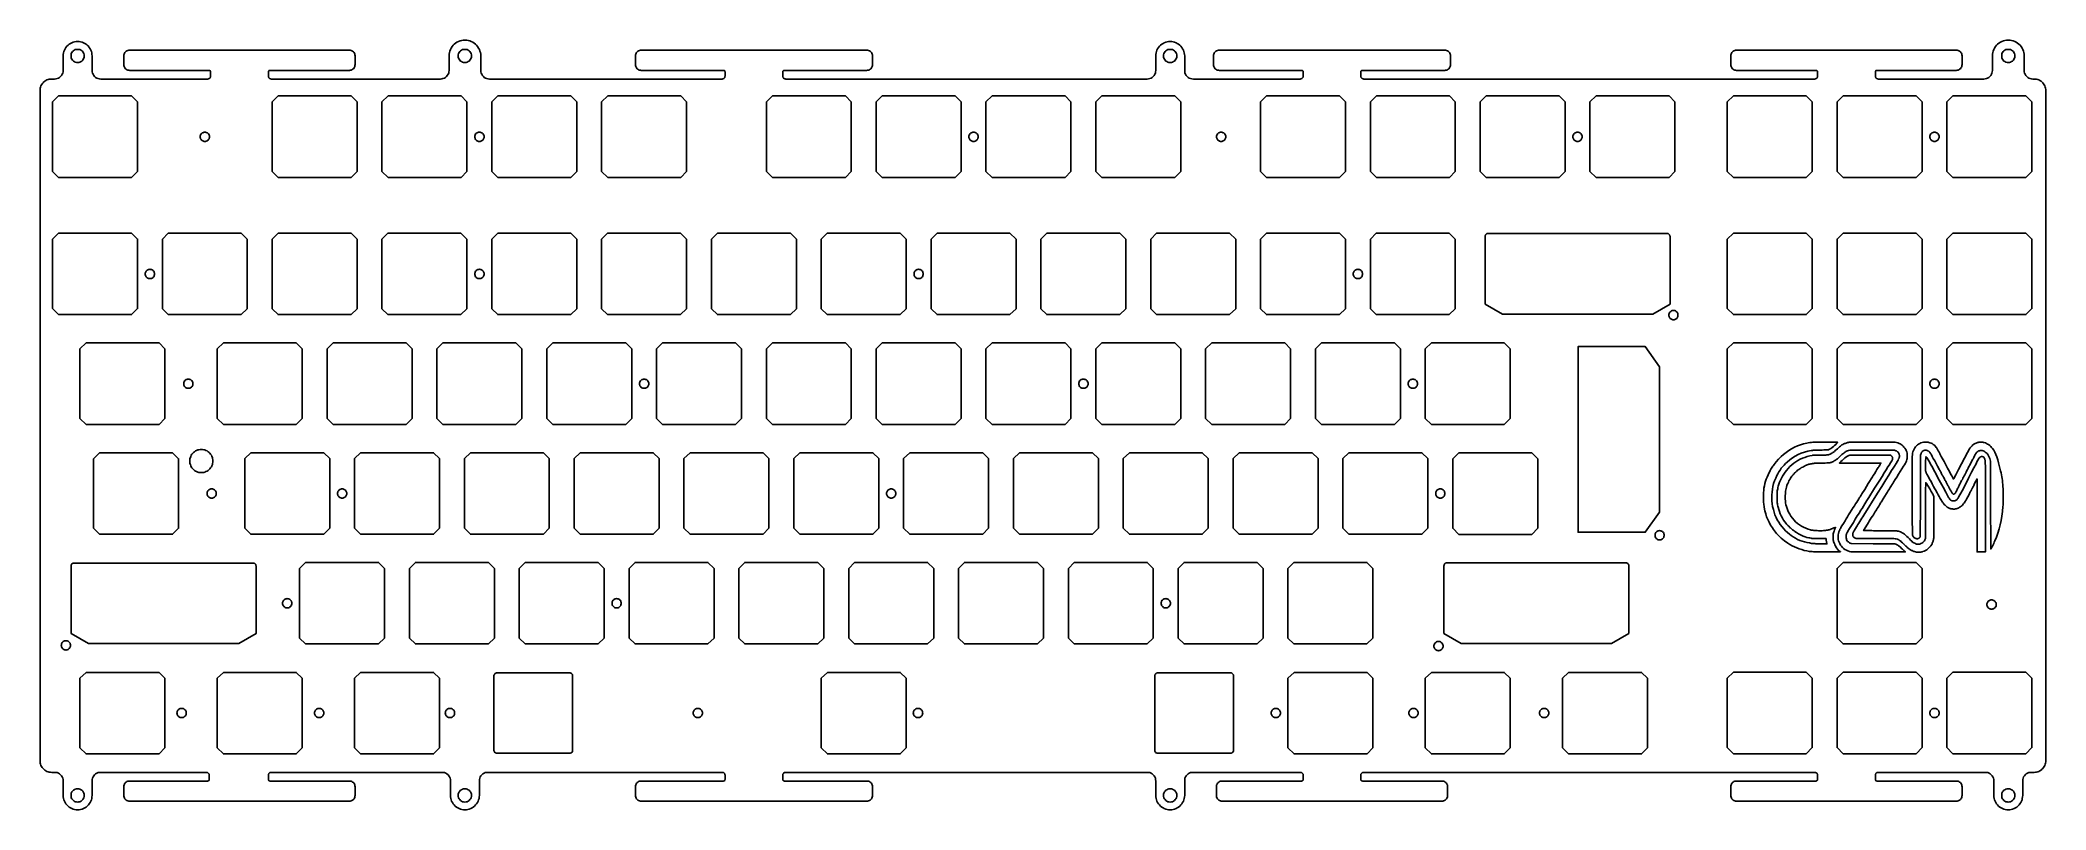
# Model space of a CAD drawing. Extents: x 72 to 419, y -75 to 59.
import ezdxf

# ---------------------------------------------------------------- set-up
doc = ezdxf.new("R2010")
doc.units = 0
doc.layers.get('0').update_dxf_attribs({"linetype": 'CONTINUOUS'})

msp = doc.modelspace()

# ---------------------------------------------------------------- linework, layer by layer
for points in [[(101.118042, -69.693726), (101.142944, -69.668701), (101.192993, -69.668701), (101.21814, -69.643799), (101.243042, -69.643799), (101.317993, -69.618774), (101.317993, -69.568726), (101.317993, -69.543701), (101.34314, -69.518799), (101.34314, -69.46875), (101.368042, -69.443726), (101.368042, -68.693726), (101.34314, -68.59375), (101.34314, -68.518799), (101.317993, -68.443726), (101.267944, -68.393799), (101.21814, -68.318726), (101.142944, -68.268799), (101.09314, -68.243774), (101.017944, -68.193726), (100.942993, -68.193726), (100.868042, -68.193726), (82.618042, -68.193726), (82.368042, -68.193726), (82.142944, -68.243774), (81.918091, -68.34375), (81.71814, -68.46875), (81.543091, -68.618774), (81.392944, -68.793701), (81.267944, -68.993774), (81.168091, -69.21875), (81.118042, -69.443726), (81.118042, -69.693726), (81.118042, -72.193726), (81.09314, -72.443726), (81.043091, -72.693726), (80.993042, -72.943726), (80.892944, -73.193726), (80.767944, -73.418701), (80.618042, -73.643799), (80.46814, -73.84375), (80.267944, -74.043701), (80.067993, -74.193726), (79.84314, -74.34375), (79.618042, -74.46875), (79.368042, -74.568726), (79.118042, -74.618774), (78.868042, -74.668701), (78.618042, -74.693726), (78.34314, -74.668701), (78.09314, -74.618774), (77.84314, -74.568726), (77.59314, -74.46875), (77.368042, -74.34375), (77.142944, -74.193726), (76.942993, -74.043701), (76.743042, -73.84375), (76.59314, -73.643799), (76.442993, -73.418701), (76.317993, -73.193726), (76.21814, -72.943726), (76.168091, -72.693726), (76.118042, -72.443726), (76.118042, -72.193726), (76.118042, -69.693726), (76.09314, -69.443726), (76.043091, -69.21875), (75.942993, -68.993774), (75.817993, -68.793701), (75.668091, -68.618774), (75.493042, -68.46875), (75.293091, -68.34375), (75.067993, -68.243774), (74.84314, -68.193726), (74.618042, -68.193726), (74.118042, -68.193726), (73.892944, -68.168701), (73.692993, -68.143799), (73.493042, -68.09375), (73.293091, -68.018799), (73.118042, -67.918701), (72.918091, -67.793701), (72.767944, -67.668701), (72.618042, -67.518799), (72.493042, -67.368774), (72.368042, -67.168701), (72.267944, -66.993774), (72.192993, -66.793701), (72.142944, -66.59375), (72.118042, -66.393799), (72.118042, -66.193726), (72.118042, 49.806274), (72.118042, 50.03125), (72.142944, 50.231201), (72.192993, 50.431274), (72.267944, 50.631226), (72.368042, 50.806274), (72.493042, 51.006226), (72.618042, 51.15625), (72.767944, 51.306274), (72.918091, 51.431274), (73.118042, 51.556274), (73.293091, 51.65625), (73.493042, 51.731201), (73.692993, 51.78125), (73.892944, 51.806274), (74.118042, 51.806274), (74.618042, 51.806274), (74.84314, 51.831299), (75.067993, 51.881226), (75.293091, 51.981201), (75.493042, 52.106201), (75.668091, 52.256226), (75.817993, 52.431274), (75.942993, 52.631226), (76.043091, 52.856201), (76.09314, 53.081299), (76.118042, 53.306274), (76.118042, 55.806274), (76.118042, 56.081299), (76.168091, 56.331299), (76.21814, 56.581299), (76.317993, 56.831299), (76.442993, 57.056274), (76.59314, 57.28125), (76.743042, 57.481201), (76.942993, 57.681274), (77.142944, 57.831299), (77.368042, 57.981201), (77.59314, 58.106201), (77.84314, 58.206299), (78.09314, 58.256226), (78.34314, 58.306274), (78.618042, 58.306274), (78.868042, 58.306274), (79.118042, 58.256226), (79.368042, 58.206299), (79.618042, 58.106201), (79.84314, 57.981201), (80.067993, 57.831299), (80.267944, 57.681274), (80.46814, 57.481201), (80.618042, 57.28125), (80.767944, 57.056274), (80.892944, 56.831299), (80.993042, 56.581299), (81.043091, 56.331299), (81.09314, 56.081299), (81.118042, 55.806274), (81.118042, 53.306274), (81.118042, 53.081299), (81.168091, 52.856201), (81.267944, 52.631226), (81.392944, 52.431274), (81.543091, 52.256226), (81.71814, 52.106201), (81.918091, 51.981201), (82.142944, 51.881226), (82.368042, 51.831299), (82.618042, 51.806274), (101.118042, 51.806274), (101.192993, 51.831299), (101.267944, 51.831299), (101.34314, 51.881226), (101.392944, 51.90625), (101.46814, 51.956299), (101.517944, 52.03125), (101.567993, 52.081299), (101.59314, 52.15625), (101.59314, 52.231201), (101.618042, 52.306274), (101.618042, 53.056274), (101.59314, 53.106201), (101.59314, 53.15625), (101.567993, 53.181274), (101.567993, 53.206299), (101.567993, 53.256226), (101.493042, 53.28125), (101.46814, 53.28125), (101.442993, 53.306274), (101.392944, 53.306274), (101.368042, 53.306274), (87.618042, 53.306274), (87.442993, 53.331299), (87.293091, 53.356201), (87.142944, 53.431274), (87.017944, 53.506226), (86.892944, 53.606201), (86.793091, 53.731201), (86.71814, 53.856201), (86.642944, 54.006226), (86.618042, 54.15625), (86.618042, 54.306274), (86.618042, 55.806274), (86.618042, 55.981201), (86.642944, 56.131226), (86.71814, 56.28125), (86.793091, 56.40625), (86.892944, 56.53125), (87.017944, 56.631226), (87.142944, 56.706299), (87.293091, 56.78125), (87.442993, 56.806274), (87.618042, 56.806274), (125.618042, 56.806274), (125.767944, 56.806274), (125.942993, 56.78125), (126.067993, 56.706299), (126.192993, 56.631226), (126.317993, 56.53125), (126.442993, 56.40625), (126.493042, 56.28125), (126.567993, 56.131226), (126.59314, 55.981201), (126.618042, 55.806274), (126.618042, 54.306274), (126.59314, 54.15625), (126.567993, 54.006226), (126.493042, 53.856201), (126.442993, 53.731201), (126.317993, 53.606201), (126.192993, 53.506226), (126.067993, 53.431274), (125.942993, 53.356201), (125.767944, 53.331299), (125.618042, 53.306274), (111.868042, 53.306274), (111.817993, 53.306274), (111.767944, 53.306274), (111.743042, 53.28125), (111.71814, 53.28125), (111.692993, 53.256226), (111.642944, 53.206299), (111.642944, 53.181274), (111.618042, 53.15625), (111.618042, 53.106201), (111.618042, 53.056274), (111.618042, 52.306274), (111.618042, 52.231201), (111.618042, 52.15625), (111.692993, 52.081299), (111.692993, 52.03125), (111.743042, 51.956299), (111.817993, 51.90625), (111.868042, 51.881226), (111.942993, 51.831299), (112.017944, 51.831299), (112.118042, 51.806274), (141.368042, 51.806274), (141.59314, 51.831299), (141.817993, 51.881226), (142.067993, 51.981201), (142.243042, 52.106201), (142.442993, 52.256226), (142.567993, 52.431274), (142.692993, 52.631226), (142.817993, 52.856201), (142.84314, 53.081299), (142.868042, 53.306274), (142.868042, 55.806274), (142.868042, 56.106201), (142.942993, 56.381226), (142.993042, 56.65625), (143.09314, 56.931274), (143.21814, 57.181274), (143.392944, 57.431274), (143.567993, 57.65625), (143.767944, 57.856201), (143.993042, 58.03125), (144.243042, 58.206299), (144.493042, 58.331299), (144.767944, 58.431274), (145.067993, 58.506226), (145.317993, 58.556274), (145.618042, 58.556274), (145.892944, 58.556274), (146.192993, 58.506226), (146.442993, 58.431274), (146.71814, 58.331299), (146.96814, 58.206299), (147.21814, 58.03125), (147.442993, 57.856201), (147.642944, 57.65625), (147.817993, 57.431274), (147.993042, 57.181274), (148.118042, 56.931274), (148.21814, 56.65625), (148.317993, 56.381226), (148.34314, 56.106201), (148.368042, 55.806274), (148.368042, 53.306274), (148.368042, 53.081299), (148.442993, 52.856201), (148.517944, 52.631226), (148.642944, 52.431274), (148.817993, 52.256226), (148.96814, 52.106201), (149.192993, 51.981201), (149.392944, 51.881226), (149.618042, 51.831299), (149.868042, 51.806274), (190.118042, 51.806274), (190.21814, 51.831299), (190.293091, 51.831299), (190.34314, 51.881226), (190.418091, 51.90625), (190.46814, 51.956299), (190.543091, 52.03125), (190.567993, 52.081299), (190.59314, 52.15625), (190.59314, 52.231201), (190.618042, 52.306274), (190.618042, 53.056274), (190.59314, 53.106201), (190.59314, 53.15625), (190.59314, 53.181274), (190.59314, 53.206299), (190.567993, 53.256226), (190.493042, 53.28125), (190.46814, 53.28125), (190.46814, 53.306274), (190.418091, 53.306274), (190.368042, 53.306274), (176.118042, 53.306274), (175.96814, 53.331299), (175.817993, 53.356201), (175.668091, 53.431274), (175.543091, 53.506226), (175.418091, 53.606201), (175.317993, 53.731201), (175.21814, 53.856201), (175.168091, 54.006226), (175.118042, 54.15625), (175.118042, 54.306274), (175.118042, 55.806274), (175.118042, 55.981201), (175.168091, 56.131226), (175.21814, 56.28125), (175.317993, 56.40625), (175.418091, 56.53125), (175.543091, 56.631226), (175.668091, 56.706299), (175.817993, 56.78125), (175.96814, 56.806274), (176.118042, 56.806274), (215.118042, 56.806274), (215.293091, 56.806274), (215.442993, 56.78125), (215.59314, 56.706299), (215.71814, 56.631226), (215.84314, 56.53125), (215.942993, 56.40625), (215.993042, 56.28125), (216.09314, 56.131226), (216.118042, 55.981201), (216.118042, 55.806274), (216.118042, 54.306274), (216.118042, 54.15625), (216.09314, 54.006226), (215.993042, 53.856201), (215.942993, 53.731201), (215.84314, 53.606201), (215.71814, 53.506226), (215.59314, 53.431274), (215.442993, 53.356201), (215.293091, 53.331299), (215.118042, 53.306274), (200.868042, 53.306274), (200.84314, 53.306274), (200.793091, 53.306274), (200.743042, 53.28125), (200.743042, 53.28125), (200.692993, 53.256226), (200.668091, 53.206299), (200.668091, 53.181274), (200.618042, 53.15625), (200.618042, 53.106201), (200.618042, 53.056274), (200.618042, 52.306274), (200.618042, 52.231201), (200.618042, 52.15625), (200.692993, 52.081299), (200.71814, 52.03125), (200.743042, 51.956299), (200.84314, 51.90625), (200.868042, 51.881226), (200.96814, 51.831299), (201.043091, 51.831299), (201.118042, 51.806274), (263.642944, 51.806274), (263.868042, 51.831299), (264.09314, 51.881226), (264.317993, 51.981201), (264.517944, 52.106201), (264.692993, 52.256226), (264.84314, 52.431274), (264.96814, 52.631226), (265.067993, 52.856201), (265.118042, 53.081299), (265.142944, 53.306274), (265.142944, 55.806274), (265.142944, 56.081299), (265.192993, 56.331299), (265.243042, 56.581299), (265.34314, 56.831299), (265.46814, 57.056274), (265.618042, 57.28125), (265.767944, 57.481201), (265.96814, 57.681274), (266.168091, 57.831299), (266.392944, 57.981201), (266.618042, 58.106201), (266.868042, 58.206299), (267.118042, 58.256226), (267.368042, 58.306274), (267.642944, 58.306274), (267.892944, 58.306274), (268.142944, 58.256226), (268.392944, 58.206299), (268.642944, 58.106201), (268.868042, 57.981201), (269.09314, 57.831299), (269.293091, 57.681274), (269.493042, 57.481201), (269.642944, 57.28125), (269.793091, 57.056274), (269.918091, 56.831299), (270.017944, 56.581299), (270.067993, 56.331299), (270.118042, 56.081299), (270.142944, 55.806274), (270.142944, 53.306274), (270.142944, 53.081299), (270.192993, 52.856201), (270.293091, 52.631226), (270.418091, 52.431274), (270.567993, 52.256226), (270.743042, 52.106201), (270.942993, 51.981201), (271.168091, 51.881226), (271.392944, 51.831299), (271.642944, 51.806274), (290.142944, 51.806274), (290.21814, 51.831299), (290.293091, 51.831299), (290.368042, 51.881226), (290.418091, 51.90625), (290.493042, 51.956299), (290.543091, 52.03125), (290.567993, 52.081299), (290.618042, 52.15625), (290.618042, 52.231201), (290.642944, 52.306274), (290.642944, 53.056274), (290.618042, 53.106201), (290.618042, 53.15625), (290.59314, 53.181274), (290.59314, 53.206299), (290.567993, 53.256226), (290.517944, 53.28125), (290.493042, 53.28125), (290.46814, 53.306274), (290.418091, 53.306274), (290.392944, 53.306274), (276.142944, 53.306274), (275.96814, 53.331299), (275.817993, 53.356201), (275.668091, 53.431274), (275.543091, 53.506226), (275.418091, 53.606201), (275.317993, 53.731201), (275.243042, 53.856201), (275.168091, 54.006226), (275.142944, 54.15625), (275.142944, 54.306274), (275.142944, 55.806274), (275.142944, 55.981201), (275.168091, 56.131226), (275.243042, 56.28125), (275.317993, 56.40625), (275.418091, 56.53125), (275.543091, 56.631226), (275.668091, 56.706299), (275.817993, 56.78125), (275.96814, 56.806274), (276.142944, 56.806274), (315.142944, 56.806274), (315.293091, 56.806274), (315.442993, 56.78125), (315.59314, 56.706299), (315.71814, 56.631226), (315.84314, 56.53125), (315.942993, 56.40625), (316.017944, 56.28125), (316.09314, 56.131226), (316.118042, 55.981201), (316.142944, 55.806274), (316.142944, 54.306274), (316.118042, 54.15625), (316.09314, 54.006226), (316.017944, 53.856201), (315.942993, 53.731201), (315.84314, 53.606201), (315.71814, 53.506226), (315.59314, 53.431274), (315.442993, 53.356201), (315.293091, 53.331299), (315.142944, 53.306274), (300.892944, 53.306274), (300.84314, 53.306274), (300.793091, 53.306274), (300.767944, 53.28125), (300.743042, 53.28125), (300.692993, 53.256226), (300.668091, 53.206299), (300.668091, 53.181274), (300.642944, 53.15625), (300.642944, 53.106201), (300.642944, 53.056274), (300.642944, 52.306274), (300.642944, 52.231201), (300.642944, 52.15625), (300.692993, 52.081299), (300.71814, 52.03125), (300.767944, 51.956299), (300.84314, 51.90625), (300.892944, 51.881226), (300.96814, 51.831299), (301.043091, 51.831299), (301.142944, 51.806274), (379.142944, 51.806274), (379.21814, 51.831299), (379.293091, 51.831299), (379.368042, 51.881226), (379.418091, 51.90625), (379.493042, 51.956299), (379.543091, 52.03125), (379.567993, 52.081299), (379.618042, 52.15625), (379.618042, 52.231201), (379.642944, 52.306274), (379.642944, 53.056274), (379.618042, 53.106201), (379.618042, 53.15625), (379.59314, 53.181274), (379.59314, 53.206299), (379.567993, 53.256226), (379.517944, 53.28125), (379.493042, 53.28125), (379.46814, 53.306274), (379.418091, 53.306274), (379.392944, 53.306274), (365.642944, 53.306274), (365.46814, 53.331299), (365.317993, 53.356201), (365.168091, 53.431274), (365.043091, 53.506226), (364.918091, 53.606201), (364.817993, 53.731201), (364.743042, 53.856201), (364.668091, 54.006226), (364.642944, 54.15625), (364.642944, 54.306274), (364.642944, 55.806274), (364.642944, 55.981201), (364.668091, 56.131226), (364.743042, 56.28125), (364.817993, 56.40625), (364.918091, 56.53125), (365.043091, 56.631226), (365.168091, 56.706299), (365.317993, 56.78125), (365.46814, 56.806274), (365.642944, 56.806274), (403.642944, 56.806274), (403.793091, 56.806274), (403.942993, 56.78125), (404.09314, 56.706299), (404.21814, 56.631226), (404.34314, 56.53125), (404.442993, 56.40625), (404.517944, 56.28125), (404.59314, 56.131226), (404.618042, 55.981201), (404.642944, 55.806274), (404.642944, 54.306274), (404.618042, 54.15625), (404.59314, 54.006226), (404.517944, 53.856201), (404.442993, 53.731201), (404.34314, 53.606201), (404.21814, 53.506226), (404.09314, 53.431274), (403.942993, 53.356201), (403.793091, 53.331299), (403.642944, 53.306274), (389.892944, 53.306274), (389.84314, 53.306274), (389.793091, 53.306274), (389.767944, 53.28125), (389.743042, 53.28125), (389.692993, 53.256226), (389.668091, 53.206299), (389.668091, 53.181274), (389.642944, 53.15625), (389.642944, 53.106201), (389.642944, 53.056274), (389.642944, 52.306274), (389.642944, 52.231201), (389.642944, 52.15625), (389.692993, 52.081299), (389.71814, 52.03125), (389.767944, 51.956299), (389.84314, 51.90625), (389.892944, 51.881226), (389.96814, 51.831299), (390.043091, 51.831299), (390.142944, 51.806274), (408.392944, 51.806274), (408.618042, 51.831299), (408.84314, 51.881226), (409.067993, 51.981201), (409.267944, 52.106201), (409.442993, 52.256226), (409.59314, 52.431274), (409.71814, 52.631226), (409.817993, 52.856201), (409.868042, 53.081299), (409.892944, 53.306274), (409.892944, 55.806274), (409.892944, 56.106201), (409.942993, 56.381226), (410.017944, 56.65625), (410.118042, 56.931274), (410.243042, 57.181274), (410.418091, 57.431274), (410.59314, 57.65625), (410.793091, 57.856201), (411.017944, 58.03125), (411.267944, 58.206299), (411.517944, 58.331299), (411.793091, 58.431274), (412.067993, 58.506226), (412.34314, 58.556274), (412.642944, 58.556274), (412.918091, 58.556274), (413.192993, 58.506226), (413.46814, 58.431274), (413.743042, 58.331299), (413.993042, 58.206299), (414.243042, 58.03125), (414.46814, 57.856201), (414.668091, 57.65625), (414.84314, 57.431274), (415.017944, 57.181274), (415.142944, 56.931274), (415.243042, 56.65625), (415.317993, 56.381226), (415.368042, 56.106201), (415.392944, 55.806274), (415.392944, 53.306274), (415.392944, 53.081299), (415.442993, 52.856201), (415.543091, 52.631226), (415.668091, 52.431274), (415.817993, 52.256226), (415.993042, 52.106201), (416.192993, 51.981201), (416.418091, 51.881226), (416.642944, 51.831299), (416.892944, 51.806274), (417.142944, 51.806274), (417.34314, 51.806274), (417.543091, 51.78125), (417.743042, 51.731201), (417.942993, 51.65625), (418.118042, 51.556274), (418.317993, 51.431274), (418.46814, 51.306274), (418.618042, 51.15625), (418.743042, 51.006226), (418.868042, 50.806274), (418.96814, 50.631226), (419.043091, 50.431274), (419.09314, 50.231201), (419.118042, 50.03125), (419.142944, 49.806274), (419.142944, -66.193726), (419.118042, -66.393799), (419.09314, -66.59375), (419.043091, -66.793701), (418.96814, -66.993774), (418.868042, -67.168701), (418.743042, -67.368774), (418.618042, -67.518799), (418.46814, -67.668701), (418.317993, -67.793701), (418.118042, -67.918701), (417.942993, -68.018799), (417.743042, -68.09375), (417.543091, -68.143799), (417.34314, -68.168701), (417.142944, -68.193726), (416.618042, -68.193726), (416.392944, -68.193726), (416.168091, -68.243774), (415.942993, -68.34375), (415.743042, -68.46875), (415.567993, -68.618774), (415.418091, -68.793701), (415.293091, -68.993774), (415.192993, -69.21875), (415.142944, -69.443726), (415.142944, -69.693726), (415.142944, -72.193726), (415.118042, -72.443726), (415.067993, -72.693726), (415.017944, -72.943726), (414.918091, -73.193726), (414.793091, -73.418701), (414.642944, -73.643799), (414.493042, -73.84375), (414.293091, -74.043701), (414.09314, -74.193726), (413.868042, -74.34375), (413.642944, -74.46875), (413.392944, -74.568726), (413.142944, -74.618774), (412.892944, -74.668701), (412.642944, -74.693726), (412.368042, -74.668701), (412.118042, -74.618774), (411.868042, -74.568726), (411.618042, -74.46875), (411.392944, -74.34375), (411.168091, -74.193726), (410.96814, -74.043701), (410.767944, -73.84375), (410.618042, -73.643799), (410.46814, -73.418701), (410.34314, -73.193726), (410.243042, -72.943726), (410.192993, -72.693726), (410.142944, -72.443726), (410.142944, -72.193726), (410.142944, -69.693726), (410.118042, -69.443726), (410.067993, -69.21875), (409.96814, -68.993774), (409.84314, -68.793701), (409.692993, -68.618774), (409.517944, -68.46875), (409.317993, -68.34375), (409.09314, -68.243774), (408.868042, -68.193726), (408.642944, -68.193726), (390.142944, -68.193726), (390.043091, -68.193726), (389.96814, -68.193726), (389.892944, -68.243774), (389.84314, -68.268799), (389.767944, -68.318726), (389.71814, -68.393799), (389.692993, -68.443726), (389.642944, -68.518799), (389.642944, -68.59375), (389.642944, -68.693726), (389.642944, -69.443726), (389.642944, -69.46875), (389.642944, -69.518799), (389.668091, -69.543701), (389.668091, -69.568726), (389.692993, -69.618774), (389.743042, -69.643799), (389.767944, -69.643799), (389.793091, -69.668701), (389.84314, -69.668701), (389.892944, -69.693726), (403.642944, -69.693726), (403.793091, -69.693726), (403.942993, -69.71875), (404.09314, -69.793701), (404.21814, -69.868774), (404.34314, -69.96875), (404.442993, -70.09375), (404.517944, -70.21875), (404.59314, -70.368774), (404.618042, -70.518799), (404.642944, -70.693726), (404.642944, -72.193726), (404.618042, -72.34375), (404.59314, -72.493774), (404.517944, -72.643799), (404.442993, -72.768799), (404.34314, -72.893799), (404.21814, -72.993774), (404.09314, -73.068726), (403.942993, -73.143799), (403.793091, -73.168701), (403.642944, -73.193726), (365.642944, -73.193726), (365.46814, -73.168701), (365.317993, -73.143799), (365.168091, -73.068726), (365.043091, -72.993774), (364.918091, -72.893799), (364.817993, -72.768799), (364.743042, -72.643799), (364.668091, -72.493774), (364.642944, -72.34375), (364.642944, -72.193726), (364.642944, -70.693726), (364.642944, -70.518799), (364.668091, -70.368774), (364.743042, -70.21875), (364.817993, -70.09375), (364.918091, -69.96875), (365.043091, -69.868774), (365.168091, -69.793701), (365.317993, -69.71875), (365.46814, -69.693726), (365.642944, -69.693726), (379.392944, -69.693726), (379.418091, -69.668701), (379.46814, -69.668701), (379.493042, -69.643799), (379.517944, -69.643799), (379.567993, -69.618774), (379.59314, -69.568726), (379.59314, -69.543701), (379.618042, -69.518799), (379.618042, -69.46875), (379.642944, -69.443726), (379.642944, -68.693726), (379.618042, -68.59375), (379.618042, -68.518799), (379.567993, -68.443726), (379.543091, -68.393799), (379.493042, -68.318726), (379.418091, -68.268799), (379.368042, -68.243774), (379.293091, -68.193726), (379.21814, -68.193726), (379.142944, -68.193726), (301.142944, -68.193726), (301.043091, -68.193726), (300.96814, -68.193726), (300.892944, -68.243774), (300.84314, -68.268799), (300.767944, -68.318726), (300.71814, -68.393799), (300.692993, -68.443726), (300.642944, -68.518799), (300.642944, -68.59375), (300.642944, -68.693726), (300.642944, -69.443726), (300.642944, -69.46875), (300.642944, -69.518799), (300.668091, -69.543701), (300.668091, -69.568726), (300.692993, -69.618774), (300.743042, -69.643799), (300.767944, -69.643799), (300.793091, -69.668701), (300.84314, -69.668701), (300.892944, -69.693726), (314.642944, -69.693726), (314.793091, -69.693726), (314.942993, -69.71875), (315.09314, -69.793701), (315.21814, -69.868774), (315.34314, -69.96875), (315.442993, -70.09375), (315.517944, -70.21875), (315.59314, -70.368774), (315.618042, -70.518799), (315.642944, -70.693726), (315.642944, -72.193726), (315.618042, -72.34375), (315.59314, -72.493774), (315.517944, -72.643799), (315.442993, -72.768799), (315.34314, -72.893799), (315.21814, -72.993774), (315.09314, -73.068726), (314.942993, -73.143799), (314.793091, -73.168701), (314.642944, -73.193726), (276.642944, -73.193726), (276.46814, -73.168701), (276.317993, -73.143799), (276.168091, -73.068726), (276.043091, -72.993774), (275.918091, -72.893799), (275.817993, -72.768799), (275.743042, -72.643799), (275.668091, -72.493774), (275.642944, -72.34375), (275.642944, -72.193726), (275.642944, -70.693726), (275.642944, -70.518799), (275.668091, -70.368774), (275.743042, -70.21875), (275.817993, -70.09375), (275.918091, -69.96875), (276.043091, -69.868774), (276.168091, -69.793701), (276.317993, -69.71875), (276.46814, -69.693726), (276.642944, -69.693726), (290.392944, -69.693726), (290.418091, -69.668701), (290.46814, -69.668701), (290.493042, -69.643799), (290.517944, -69.643799), (290.567993, -69.618774), (290.59314, -69.568726), (290.59314, -69.543701), (290.618042, -69.518799), (290.618042, -69.46875), (290.642944, -69.443726), (290.642944, -68.693726), (290.618042, -68.59375), (290.618042, -68.518799), (290.567993, -68.443726), (290.543091, -68.393799), (290.493042, -68.318726), (290.418091, -68.268799), (290.368042, -68.243774), (290.293091, -68.193726), (290.21814, -68.193726), (290.142944, -68.193726), (271.618042, -68.193726), (271.392944, -68.193726), (271.168091, -68.243774), (270.942993, -68.34375), (270.743042, -68.46875), (270.567993, -68.618774), (270.418091, -68.793701), (270.293091, -68.993774), (270.192993, -69.21875), (270.142944, -69.443726), (270.142944, -69.693726), (270.142944, -72.193726), (270.118042, -72.443726), (270.067993, -72.693726), (270.017944, -72.943726), (269.918091, -73.193726), (269.793091, -73.418701), (269.642944, -73.643799), (269.493042, -73.84375), (269.293091, -74.043701), (269.09314, -74.193726), (268.868042, -74.34375), (268.642944, -74.46875), (268.392944, -74.568726), (268.142944, -74.618774), (267.892944, -74.668701), (267.642944, -74.693726), (267.368042, -74.668701), (267.118042, -74.618774), (266.868042, -74.568726), (266.618042, -74.46875), (266.392944, -74.34375), (266.168091, -74.193726), (265.96814, -74.043701), (265.767944, -73.84375), (265.618042, -73.643799), (265.46814, -73.418701), (265.34314, -73.193726), (265.243042, -72.943726), (265.192993, -72.693726), (265.142944, -72.443726), (265.142944, -72.193726), (265.142944, -69.693726), (265.118042, -69.443726), (265.067993, -69.21875), (264.96814, -68.993774), (264.84314, -68.793701), (264.692993, -68.618774), (264.517944, -68.46875), (264.317993, -68.34375), (264.09314, -68.243774), (263.868042, -68.193726), (263.642944, -68.193726), (201.118042, -68.193726), (201.043091, -68.193726), (200.96814, -68.193726), (200.868042, -68.243774), (200.84314, -68.268799), (200.743042, -68.318726), (200.71814, -68.393799), (200.692993, -68.443726), (200.618042, -68.518799), (200.618042, -68.59375), (200.618042, -68.693726), (200.618042, -69.443726), (200.618042, -69.46875), (200.618042, -69.518799), (200.668091, -69.543701), (200.668091, -69.568726), (200.692993, -69.618774), (200.743042, -69.643799), (200.743042, -69.643799), (200.793091, -69.668701), (200.84314, -69.668701), (200.868042, -69.693726), (215.118042, -69.693726), (215.293091, -69.693726), (215.442993, -69.71875), (215.59314, -69.793701), (215.71814, -69.868774), (215.84314, -69.96875), (215.942993, -70.09375), (215.993042, -70.21875), (216.09314, -70.368774), (216.118042, -70.518799), (216.118042, -70.693726), (216.118042, -72.193726), (216.118042, -72.34375), (216.09314, -72.493774), (215.993042, -72.643799), (215.942993, -72.768799), (215.84314, -72.893799), (215.71814, -72.993774), (215.59314, -73.068726), (215.442993, -73.143799), (215.293091, -73.168701), (215.118042, -73.193726), (176.118042, -73.193726), (175.96814, -73.168701), (175.817993, -73.143799), (175.668091, -73.068726), (175.543091, -72.993774), (175.418091, -72.893799), (175.317993, -72.768799), (175.21814, -72.643799), (175.168091, -72.493774), (175.118042, -72.34375), (175.118042, -72.193726), (175.118042, -70.693726), (175.118042, -70.518799), (175.168091, -70.368774), (175.21814, -70.21875), (175.317993, -70.09375), (175.418091, -69.96875), (175.543091, -69.868774), (175.668091, -69.793701), (175.817993, -69.71875), (175.96814, -69.693726), (176.118042, -69.693726), (190.368042, -69.693726), (190.418091, -69.668701), (190.46814, -69.668701), (190.46814, -69.643799), (190.493042, -69.643799), (190.567993, -69.618774), (190.59314, -69.568726), (190.59314, -69.543701), (190.59314, -69.518799), (190.59314, -69.46875), (190.618042, -69.443726), (190.618042, -68.693726), (190.59314, -68.59375), (190.59314, -68.518799), (190.567993, -68.443726), (190.543091, -68.393799), (190.46814, -68.318726), (190.418091, -68.268799), (190.34314, -68.243774), (190.293091, -68.193726), (190.21814, -68.193726), (190.118042, -68.193726), (149.59314, -68.193726), (149.368042, -68.193726), (149.142944, -68.243774), (148.942993, -68.34375), (148.71814, -68.46875), (148.567993, -68.618774), (148.392944, -68.793701), (148.267944, -68.993774), (148.192993, -69.21875), (148.118042, -69.443726), (148.118042, -69.693726), (148.118042, -72.193726), (148.09314, -72.443726), (148.067993, -72.693726), (147.993042, -72.943726), (147.892944, -73.193726), (147.767944, -73.418701), (147.618042, -73.643799), (147.46814, -73.84375), (147.267944, -74.043701), (147.067993, -74.193726), (146.84314, -74.34375), (146.618042, -74.46875), (146.368042, -74.568726), (146.118042, -74.618774), (145.868042, -74.668701), (145.618042, -74.693726), (145.34314, -74.668701), (145.09314, -74.618774), (144.84314, -74.568726), (144.59314, -74.46875), (144.368042, -74.34375), (144.142944, -74.193726), (143.942993, -74.043701), (143.743042, -73.84375), (143.59314, -73.643799), (143.442993, -73.418701), (143.317993, -73.193726), (143.21814, -72.943726), (143.192993, -72.693726), (143.118042, -72.443726), (143.118042, -72.193726), (143.118042, -69.693726), (143.09314, -69.443726), (143.067993, -69.21875), (142.942993, -68.993774), (142.817993, -68.793701), (142.692993, -68.618774), (142.493042, -68.46875), (142.317993, -68.34375), (142.067993, -68.243774), (141.84314, -68.193726), (141.618042, -68.193726), (112.118042, -68.193726), (112.017944, -68.193726), (111.942993, -68.193726), (111.868042, -68.243774), (111.817993, -68.268799), (111.743042, -68.318726), (111.692993, -68.393799), (111.692993, -68.443726), (111.618042, -68.518799), (111.618042, -68.59375), (111.618042, -68.693726), (111.618042, -69.443726), (111.618042, -69.46875), (111.618042, -69.518799), (111.642944, -69.543701), (111.642944, -69.568726), (111.692993, -69.618774), (111.71814, -69.643799), (111.743042, -69.643799), (111.767944, -69.668701), (111.817993, -69.668701), (111.868042, -69.693726), (125.618042, -69.693726), (125.767944, -69.693726), (125.942993, -69.71875), (126.067993, -69.793701), (126.192993, -69.868774), (126.317993, -69.96875), (126.442993, -70.09375), (126.493042, -70.21875), (126.567993, -70.368774), (126.59314, -70.518799), (126.618042, -70.693726), (126.618042, -72.193726), (126.59314, -72.34375), (126.567993, -72.493774), (126.493042, -72.643799), (126.442993, -72.768799), (126.317993, -72.893799), (126.192993, -72.993774), (126.067993, -73.068726), (125.942993, -73.143799), (125.767944, -73.168701), (125.618042, -73.193726), (87.618042, -73.193726), (87.442993, -73.168701), (87.293091, -73.143799), (87.142944, -73.068726), (87.017944, -72.993774), (86.892944, -72.893799), (86.793091, -72.768799), (86.71814, -72.643799), (86.642944, -72.493774), (86.618042, -72.34375), (86.618042, -72.193726), (86.618042, -70.693726), (86.618042, -70.518799), (86.642944, -70.368774), (86.71814, -70.21875), (86.793091, -70.09375), (86.892944, -69.96875), (87.017944, -69.868774), (87.142944, -69.793701), (87.293091, -69.71875), (87.442993, -69.693726), (87.618042, -69.693726), (101.118042, -69.693726)], [(77.46814, 55.806274), (77.46814, 56.03125), (77.517944, 56.231201), (77.618042, 56.40625), (77.71814, 56.556274), (77.868042, 56.706299), (78.017944, 56.806274), (78.192993, 56.90625), (78.392944, 56.956299), (78.618042, 56.956299), (78.817993, 56.956299), (79.017944, 56.90625), (79.192993, 56.806274), (79.34314, 56.706299), (79.493042, 56.556274), (79.59314, 56.40625), (79.692993, 56.231201), (79.743042, 56.03125), (79.767944, 55.806274), (79.743042, 55.606201), (79.692993, 55.40625), (79.59314, 55.231201), (79.493042, 55.081299), (79.34314, 54.931274), (79.192993, 54.831299), (79.017944, 54.731201), (78.817993, 54.681274), (78.618042, 54.65625), (78.392944, 54.681274), (78.192993, 54.731201), (78.017944, 54.831299), (77.868042, 54.931274), (77.71814, 55.081299), (77.618042, 55.231201), (77.517944, 55.40625), (77.46814, 55.606201), (77.46814, 55.806274)], [(144.46814, 55.806274), (144.46814, 56.03125), (144.517944, 56.231201), (144.618042, 56.40625), (144.71814, 56.556274), (144.868042, 56.706299), (145.017944, 56.806274), (145.192993, 56.90625), (145.392944, 56.956299), (145.618042, 56.956299), (145.817993, 56.956299), (146.017944, 56.90625), (146.192993, 56.806274), (146.34314, 56.706299), (146.493042, 56.556274), (146.59314, 56.40625), (146.692993, 56.231201), (146.743042, 56.03125), (146.767944, 55.806274), (146.743042, 55.606201), (146.692993, 55.40625), (146.59314, 55.231201), (146.493042, 55.081299), (146.34314, 54.931274), (146.192993, 54.831299), (146.017944, 54.731201), (145.817993, 54.681274), (145.618042, 54.65625), (145.392944, 54.681274), (145.192993, 54.731201), (145.017944, 54.831299), (144.868042, 54.931274), (144.71814, 55.081299), (144.618042, 55.231201), (144.517944, 55.40625), (144.46814, 55.606201), (144.46814, 55.806274)], [(266.493042, 55.806274), (266.493042, 56.03125), (266.543091, 56.231201), (266.642944, 56.40625), (266.743042, 56.556274), (266.892944, 56.706299), (267.043091, 56.806274), (267.21814, 56.90625), (267.418091, 56.956299), (267.642944, 56.956299), (267.84314, 56.956299), (268.043091, 56.90625), (268.21814, 56.806274), (268.368042, 56.706299), (268.517944, 56.556274), (268.618042, 56.40625), (268.71814, 56.231201), (268.767944, 56.03125), (268.793091, 55.806274), (268.767944, 55.606201), (268.71814, 55.40625), (268.618042, 55.231201), (268.517944, 55.081299), (268.368042, 54.931274), (268.21814, 54.831299), (268.043091, 54.731201), (267.84314, 54.681274), (267.642944, 54.65625), (267.418091, 54.681274), (267.21814, 54.731201), (267.043091, 54.831299), (266.892944, 54.931274), (266.743042, 55.081299), (266.642944, 55.231201), (266.543091, 55.40625), (266.493042, 55.606201), (266.493042, 55.806274)], [(411.493042, 55.806274), (411.493042, 56.03125), (411.543091, 56.231201), (411.642944, 56.40625), (411.743042, 56.556274), (411.892944, 56.706299), (412.043091, 56.806274), (412.21814, 56.90625), (412.418091, 56.956299), (412.642944, 56.956299), (412.84314, 56.956299), (413.043091, 56.90625), (413.21814, 56.806274), (413.368042, 56.706299), (413.517944, 56.556274), (413.618042, 56.40625), (413.71814, 56.231201), (413.767944, 56.03125), (413.793091, 55.806274), (413.767944, 55.606201), (413.71814, 55.40625), (413.618042, 55.231201), (413.517944, 55.081299), (413.368042, 54.931274), (413.21814, 54.831299), (413.043091, 54.731201), (412.84314, 54.681274), (412.642944, 54.65625), (412.418091, 54.681274), (412.21814, 54.731201), (412.043091, 54.831299), (411.892944, 54.931274), (411.743042, 55.081299), (411.642944, 55.231201), (411.543091, 55.40625), (411.493042, 55.606201), (411.493042, 55.806274)], [(75.317993, 48.881226), (87.942993, 48.881226), (88.96814, 47.856201), (88.96814, 35.831299), (87.942993, 34.78125), (75.317993, 34.78125), (74.267944, 35.831299), (74.267944, 47.856201), (75.317993, 48.881226)], [(113.317993, 48.881226), (125.942993, 48.881226), (126.96814, 47.856201), (126.96814, 35.831299), (125.942993, 34.78125), (113.317993, 34.78125), (112.267944, 35.831299), (112.267944, 47.856201), (113.317993, 48.881226)], [(132.317993, 48.881226), (144.942993, 48.881226), (145.96814, 47.856201), (145.96814, 35.831299), (144.942993, 34.78125), (132.317993, 34.78125), (131.267944, 35.831299), (131.267944, 47.856201), (132.317993, 48.881226)], [(151.317993, 48.881226), (163.942993, 48.881226), (164.96814, 47.856201), (164.96814, 35.831299), (163.942993, 34.78125), (151.317993, 34.78125), (150.267944, 35.831299), (150.267944, 47.856201), (151.317993, 48.881226)], [(170.317993, 48.881226), (182.942993, 48.881226), (183.96814, 47.856201), (183.96814, 35.831299), (182.942993, 34.78125), (170.317993, 34.78125), (169.267944, 35.831299), (169.267944, 47.856201), (170.317993, 48.881226)], [(198.817993, 48.881226), (211.442993, 48.881226), (212.46814, 47.856201), (212.46814, 35.831299), (211.442993, 34.78125), (198.817993, 34.78125), (197.767944, 35.831299), (197.767944, 47.856201), (198.817993, 48.881226)], [(217.817993, 48.881226), (230.442993, 48.881226), (231.46814, 47.856201), (231.46814, 35.831299), (230.442993, 34.78125), (217.817993, 34.78125), (216.767944, 35.831299), (216.767944, 47.856201), (217.817993, 48.881226)], [(236.817993, 48.881226), (249.442993, 48.881226), (250.46814, 47.856201), (250.46814, 35.831299), (249.442993, 34.78125), (236.817993, 34.78125), (235.767944, 35.831299), (235.767944, 47.856201), (236.817993, 48.881226)], [(255.817993, 48.881226), (268.442993, 48.881226), (269.46814, 47.856201), (269.46814, 35.831299), (268.442993, 34.78125), (255.817993, 34.78125), (254.767944, 35.831299), (254.767944, 47.856201), (255.817993, 48.881226)], [(284.317993, 48.881226), (296.942993, 48.881226), (297.96814, 47.856201), (297.96814, 35.831299), (296.942993, 34.78125), (284.317993, 34.78125), (283.267944, 35.831299), (283.267944, 47.856201), (284.317993, 48.881226)], [(303.317993, 48.881226), (315.942993, 48.881226), (316.96814, 47.856201), (316.96814, 35.831299), (315.942993, 34.78125), (303.317993, 34.78125), (302.267944, 35.831299), (302.267944, 47.856201), (303.317993, 48.881226)], [(322.317993, 48.881226), (334.942993, 48.881226), (335.96814, 47.856201), (335.96814, 35.831299), (334.942993, 34.78125), (322.317993, 34.78125), (321.267944, 35.831299), (321.267944, 47.856201), (322.317993, 48.881226)], [(341.317993, 48.881226), (353.942993, 48.881226), (354.96814, 47.856201), (354.96814, 35.831299), (353.942993, 34.78125), (341.317993, 34.78125), (340.267944, 35.831299), (340.267944, 47.856201), (341.317993, 48.881226)], [(365.067993, 48.881226), (377.692993, 48.881226), (378.71814, 47.856201), (378.71814, 35.831299), (377.692993, 34.78125), (365.067993, 34.78125), (364.017944, 35.831299), (364.017944, 47.856201), (365.067993, 48.881226)], [(384.067993, 48.881226), (396.692993, 48.881226), (397.71814, 47.856201), (397.71814, 35.831299), (396.692993, 34.78125), (384.067993, 34.78125), (383.017944, 35.831299), (383.017944, 47.856201), (384.067993, 48.881226)], [(403.067993, 48.881226), (415.692993, 48.881226), (416.71814, 47.856201), (416.71814, 35.831299), (415.692993, 34.78125), (403.067993, 34.78125), (402.017944, 35.831299), (402.017944, 47.856201), (403.067993, 48.881226)], [(101.418091, 41.831299), (101.418091, 41.956299), (101.368042, 42.081299), (101.368042, 42.081299), (101.34314, 42.181274), (101.267944, 42.306274), (101.267944, 42.306274), (101.192993, 42.381226), (101.09314, 42.481201), (101.09314, 42.481201), (100.993042, 42.53125), (100.868042, 42.581299), (100.868042, 42.581299), (100.743042, 42.606201), (100.618042, 42.631226), (100.618042, 42.631226), (100.493042, 42.606201), (100.368042, 42.581299), (100.368042, 42.581299), (100.243042, 42.53125), (100.142944, 42.481201), (100.142944, 42.481201), (100.043091, 42.381226), (99.96814, 42.306274), (99.96814, 42.306274), (99.892944, 42.181274), (99.868042, 42.081299), (99.868042, 42.081299), (99.817993, 41.956299), (99.817993, 41.831299), (99.817993, 41.831299), (99.817993, 41.706299), (99.868042, 41.581299), (99.868042, 41.581299), (99.892944, 41.456299), (99.96814, 41.356201), (99.96814, 41.356201), (100.043091, 41.256226), (100.142944, 41.181274), (100.142944, 41.181274), (100.243042, 41.106201), (100.368042, 41.056274), (100.368042, 41.056274), (100.493042, 41.03125), (100.618042, 41.03125), (100.618042, 41.03125), (100.743042, 41.03125), (100.868042, 41.056274), (100.868042, 41.056274), (100.993042, 41.106201), (101.09314, 41.181274), (101.09314, 41.181274), (101.192993, 41.256226), (101.267944, 41.356201), (101.267944, 41.356201), (101.34314, 41.456299), (101.368042, 41.581299), (101.368042, 41.581299), (101.418091, 41.706299), (101.418091, 41.831299)], [(148.918091, 41.831299), (148.918091, 41.956299), (148.868042, 42.081299), (148.868042, 42.081299), (148.84314, 42.181274), (148.767944, 42.306274), (148.767944, 42.306274), (148.692993, 42.381226), (148.59314, 42.481201), (148.59314, 42.481201), (148.493042, 42.53125), (148.368042, 42.581299), (148.368042, 42.581299), (148.243042, 42.606201), (148.118042, 42.631226), (148.118042, 42.631226), (147.993042, 42.606201), (147.868042, 42.581299), (147.868042, 42.581299), (147.743042, 42.53125), (147.642944, 42.481201), (147.642944, 42.481201), (147.543091, 42.381226), (147.46814, 42.306274), (147.46814, 42.306274), (147.392944, 42.181274), (147.368042, 42.081299), (147.368042, 42.081299), (147.317993, 41.956299), (147.317993, 41.831299), (147.317993, 41.831299), (147.317993, 41.706299), (147.368042, 41.581299), (147.368042, 41.581299), (147.392944, 41.456299), (147.46814, 41.356201), (147.46814, 41.356201), (147.543091, 41.256226), (147.642944, 41.181274), (147.642944, 41.181274), (147.743042, 41.106201), (147.868042, 41.056274), (147.868042, 41.056274), (147.993042, 41.03125), (148.118042, 41.03125), (148.118042, 41.03125), (148.243042, 41.03125), (148.368042, 41.056274), (148.368042, 41.056274), (148.493042, 41.106201), (148.59314, 41.181274), (148.59314, 41.181274), (148.692993, 41.256226), (148.767944, 41.356201), (148.767944, 41.356201), (148.84314, 41.456299), (148.868042, 41.581299), (148.868042, 41.581299), (148.918091, 41.706299), (148.918091, 41.831299)], [(234.418091, 41.831299), (234.418091, 41.956299), (234.368042, 42.081299), (234.368042, 42.081299), (234.34314, 42.181274), (234.267944, 42.306274), (234.267944, 42.306274), (234.192993, 42.381226), (234.09314, 42.481201), (234.09314, 42.481201), (233.993042, 42.53125), (233.868042, 42.581299), (233.868042, 42.581299), (233.743042, 42.606201), (233.618042, 42.631226), (233.618042, 42.631226), (233.493042, 42.606201), (233.368042, 42.581299), (233.368042, 42.581299), (233.243042, 42.53125), (233.142944, 42.481201), (233.142944, 42.481201), (233.043091, 42.381226), (232.96814, 42.306274), (232.96814, 42.306274), (232.892944, 42.181274), (232.868042, 42.081299), (232.868042, 42.081299), (232.817993, 41.956299), (232.817993, 41.831299), (232.817993, 41.831299), (232.817993, 41.706299), (232.868042, 41.581299), (232.868042, 41.581299), (232.892944, 41.456299), (232.96814, 41.356201), (232.96814, 41.356201), (233.043091, 41.256226), (233.142944, 41.181274), (233.142944, 41.181274), (233.243042, 41.106201), (233.368042, 41.056274), (233.368042, 41.056274), (233.493042, 41.03125), (233.618042, 41.03125), (233.618042, 41.03125), (233.743042, 41.03125), (233.868042, 41.056274), (233.868042, 41.056274), (233.993042, 41.106201), (234.09314, 41.181274), (234.09314, 41.181274), (234.192993, 41.256226), (234.267944, 41.356201), (234.267944, 41.356201), (234.34314, 41.456299), (234.368042, 41.581299), (234.368042, 41.581299), (234.418091, 41.706299), (234.418091, 41.831299)], [(277.243042, 41.831299), (277.243042, 41.956299), (277.21814, 42.081299), (277.21814, 42.081299), (277.168091, 42.181274), (277.09314, 42.306274), (277.09314, 42.306274), (277.017944, 42.381226), (276.918091, 42.481201), (276.918091, 42.481201), (276.817993, 42.53125), (276.692993, 42.581299), (276.692993, 42.581299), (276.567993, 42.606201), (276.442993, 42.631226), (276.442993, 42.631226), (276.317993, 42.606201), (276.192993, 42.581299), (276.192993, 42.581299), (276.09314, 42.53125), (275.96814, 42.481201), (275.96814, 42.481201), (275.892944, 42.381226), (275.793091, 42.306274), (275.793091, 42.306274), (275.743042, 42.181274), (275.692993, 42.081299), (275.692993, 42.081299), (275.668091, 41.956299), (275.642944, 41.831299), (275.642944, 41.831299), (275.668091, 41.706299), (275.692993, 41.581299), (275.692993, 41.581299), (275.743042, 41.456299), (275.793091, 41.356201), (275.793091, 41.356201), (275.892944, 41.256226), (275.96814, 41.181274), (275.96814, 41.181274), (276.09314, 41.106201), (276.192993, 41.056274), (276.192993, 41.056274), (276.317993, 41.03125), (276.442993, 41.03125), (276.442993, 41.03125), (276.567993, 41.03125), (276.692993, 41.056274), (276.692993, 41.056274), (276.817993, 41.106201), (276.918091, 41.181274), (276.918091, 41.181274), (277.017944, 41.256226), (277.09314, 41.356201), (277.09314, 41.356201), (277.168091, 41.456299), (277.21814, 41.581299), (277.21814, 41.581299), (277.243042, 41.706299), (277.243042, 41.831299)], [(338.918091, 41.831299), (338.918091, 41.956299), (338.868042, 42.081299), (338.868042, 42.081299), (338.817993, 42.181274), (338.767944, 42.306274), (338.767944, 42.306274), (338.692993, 42.381226), (338.59314, 42.481201), (338.59314, 42.481201), (338.493042, 42.53125), (338.368042, 42.581299), (338.368042, 42.581299), (338.243042, 42.606201), (338.118042, 42.631226), (338.118042, 42.631226), (337.993042, 42.606201), (337.868042, 42.581299), (337.868042, 42.581299), (337.743042, 42.53125), (337.642944, 42.481201), (337.642944, 42.481201), (337.543091, 42.381226), (337.46814, 42.306274), (337.46814, 42.306274), (337.392944, 42.181274), (337.368042, 42.081299), (337.368042, 42.081299), (337.317993, 41.956299), (337.317993, 41.831299), (337.317993, 41.831299), (337.317993, 41.706299), (337.368042, 41.581299), (337.368042, 41.581299), (337.392944, 41.456299), (337.46814, 41.356201), (337.46814, 41.356201), (337.543091, 41.256226), (337.642944, 41.181274), (337.642944, 41.181274), (337.743042, 41.106201), (337.868042, 41.056274), (337.868042, 41.056274), (337.993042, 41.03125), (338.118042, 41.03125), (338.118042, 41.03125), (338.243042, 41.03125), (338.368042, 41.056274), (338.368042, 41.056274), (338.493042, 41.106201), (338.59314, 41.181274), (338.59314, 41.181274), (338.692993, 41.256226), (338.767944, 41.356201), (338.767944, 41.356201), (338.817993, 41.456299), (338.868042, 41.581299), (338.868042, 41.581299), (338.918091, 41.706299), (338.918091, 41.831299)], [(400.668091, 41.831299), (400.668091, 41.956299), (400.618042, 42.081299), (400.618042, 42.081299), (400.567993, 42.181274), (400.517944, 42.306274), (400.517944, 42.306274), (400.442993, 42.381226), (400.34314, 42.481201), (400.34314, 42.481201), (400.243042, 42.53125), (400.118042, 42.581299), (400.118042, 42.581299), (399.993042, 42.606201), (399.868042, 42.631226), (399.868042, 42.631226), (399.743042, 42.606201), (399.618042, 42.581299), (399.618042, 42.581299), (399.493042, 42.53125), (399.392944, 42.481201), (399.392944, 42.481201), (399.293091, 42.381226), (399.21814, 42.306274), (399.21814, 42.306274), (399.142944, 42.181274), (399.118042, 42.081299), (399.118042, 42.081299), (399.067993, 41.956299), (399.067993, 41.831299), (399.067993, 41.831299), (399.067993, 41.706299), (399.118042, 41.581299), (399.118042, 41.581299), (399.142944, 41.456299), (399.21814, 41.356201), (399.21814, 41.356201), (399.293091, 41.256226), (399.392944, 41.181274), (399.392944, 41.181274), (399.493042, 41.106201), (399.618042, 41.056274), (399.618042, 41.056274), (399.743042, 41.03125), (399.868042, 41.03125), (399.868042, 41.03125), (399.993042, 41.03125), (400.118042, 41.056274), (400.118042, 41.056274), (400.243042, 41.106201), (400.34314, 41.181274), (400.34314, 41.181274), (400.442993, 41.256226), (400.517944, 41.356201), (400.517944, 41.356201), (400.567993, 41.456299), (400.618042, 41.581299), (400.618042, 41.581299), (400.668091, 41.706299), (400.668091, 41.831299)], [(75.317993, 25.131226), (87.942993, 25.131226), (88.96814, 24.106201), (88.96814, 12.081299), (87.942993, 11.03125), (75.317993, 11.03125), (74.267944, 12.081299), (74.267944, 24.106201), (75.317993, 25.131226)], [(106.918091, 11.03125), (94.293091, 11.03125), (93.267944, 12.056274), (93.267944, 24.081299), (94.293091, 25.131226), (106.918091, 25.131226), (107.96814, 24.081299), (107.96814, 12.056274), (106.918091, 11.03125)], [(125.918091, 11.03125), (113.293091, 11.03125), (112.267944, 12.056274), (112.267944, 24.081299), (113.293091, 25.131226), (125.918091, 25.131226), (126.96814, 24.081299), (126.96814, 12.056274), (125.918091, 11.03125)], [(144.918091, 11.03125), (132.293091, 11.03125), (131.267944, 12.056274), (131.267944, 24.081299), (132.293091, 25.131226), (144.918091, 25.131226), (145.96814, 24.081299), (145.96814, 12.056274), (144.918091, 11.03125)], [(163.918091, 11.03125), (151.293091, 11.03125), (150.267944, 12.056274), (150.267944, 24.081299), (151.293091, 25.131226), (163.918091, 25.131226), (164.96814, 24.081299), (164.96814, 12.056274), (163.918091, 11.03125)], [(182.918091, 11.03125), (170.293091, 11.03125), (169.267944, 12.056274), (169.267944, 24.081299), (170.293091, 25.131226), (182.918091, 25.131226), (183.96814, 24.081299), (183.96814, 12.056274), (182.918091, 11.03125)], [(201.918091, 11.03125), (189.293091, 11.03125), (188.267944, 12.056274), (188.267944, 24.081299), (189.293091, 25.131226), (201.918091, 25.131226), (202.96814, 24.081299), (202.96814, 12.056274), (201.918091, 11.03125)], [(220.918091, 11.03125), (208.293091, 11.03125), (207.267944, 12.056274), (207.267944, 24.081299), (208.293091, 25.131226), (220.918091, 25.131226), (221.96814, 24.081299), (221.96814, 12.056274), (220.918091, 11.03125)], [(239.918091, 11.03125), (227.293091, 11.03125), (226.267944, 12.056274), (226.267944, 24.081299), (227.293091, 25.131226), (239.918091, 25.131226), (240.96814, 24.081299), (240.96814, 12.056274), (239.918091, 11.03125)], [(258.918091, 11.03125), (246.293091, 11.03125), (245.267944, 12.056274), (245.267944, 24.081299), (246.293091, 25.131226), (258.918091, 25.131226), (259.96814, 24.081299), (259.96814, 12.056274), (258.918091, 11.03125)], [(277.918091, 11.03125), (265.293091, 11.03125), (264.267944, 12.056274), (264.267944, 24.081299), (265.293091, 25.131226), (277.918091, 25.131226), (278.96814, 24.081299), (278.96814, 12.056274), (277.918091, 11.03125)], [(296.918091, 11.03125), (284.293091, 11.03125), (283.267944, 12.056274), (283.267944, 24.081299), (284.293091, 25.131226), (296.918091, 25.131226), (297.96814, 24.081299), (297.96814, 12.056274), (296.918091, 11.03125)], [(315.918091, 11.03125), (303.293091, 11.03125), (302.267944, 12.056274), (302.267944, 24.081299), (303.293091, 25.131226), (315.918091, 25.131226), (316.96814, 24.081299), (316.96814, 12.056274), (315.918091, 11.03125)], [(322.618042, 25.056274), (353.618042, 25.056274), (353.692993, 25.056274), (353.767944, 25.056274), (353.84314, 25.006226), (353.892944, 24.981201), (353.96814, 24.931274), (354.017944, 24.856201), (354.043091, 24.806274), (354.09314, 24.731201), (354.09314, 24.65625), (354.118042, 24.556274), (354.118042, 12.856201), (351.118042, 11.106201), (325.118042, 11.106201), (322.118042, 12.856201), (322.118042, 24.556274), (322.118042, 24.65625), (322.118042, 24.731201), (322.168091, 24.806274), (322.192993, 24.856201), (322.243042, 24.931274), (322.317993, 24.981201), (322.368042, 25.006226), (322.442993, 25.056274), (322.517944, 25.056274), (322.618042, 25.056274)], [(365.067993, 25.131226), (377.692993, 25.131226), (378.71814, 24.106201), (378.71814, 12.081299), (377.692993, 11.03125), (365.067993, 11.03125), (364.017944, 12.081299), (364.017944, 24.106201), (365.067993, 25.131226)], [(384.067993, 25.131226), (396.692993, 25.131226), (397.71814, 24.106201), (397.71814, 12.081299), (396.692993, 11.03125), (384.067993, 11.03125), (383.017944, 12.081299), (383.017944, 24.106201), (384.067993, 25.131226)], [(403.067993, 25.131226), (415.692993, 25.131226), (416.71814, 24.106201), (416.71814, 12.081299), (415.692993, 11.03125), (403.067993, 11.03125), (402.017944, 12.081299), (402.017944, 24.106201), (403.067993, 25.131226)], [(91.918091, 18.081299), (91.918091, 18.206299), (91.868042, 18.331299), (91.868042, 18.331299), (91.84314, 18.431274), (91.767944, 18.556274), (91.767944, 18.556274), (91.692993, 18.631226), (91.59314, 18.731201), (91.59314, 18.731201), (91.493042, 18.78125), (91.368042, 18.831299), (91.368042, 18.831299), (91.243042, 18.856201), (91.118042, 18.881226), (91.118042, 18.881226), (90.993042, 18.856201), (90.868042, 18.831299), (90.868042, 18.831299), (90.743042, 18.78125), (90.642944, 18.731201), (90.642944, 18.731201), (90.543091, 18.631226), (90.46814, 18.556274), (90.46814, 18.556274), (90.392944, 18.431274), (90.368042, 18.331299), (90.368042, 18.331299), (90.317993, 18.206299), (90.317993, 18.081299), (90.317993, 18.081299), (90.317993, 17.956299), (90.368042, 17.831299), (90.368042, 17.831299), (90.392944, 17.706299), (90.46814, 17.606201), (90.46814, 17.606201), (90.543091, 17.506226), (90.642944, 17.431274), (90.642944, 17.431274), (90.743042, 17.356201), (90.868042, 17.306274), (90.868042, 17.306274), (90.993042, 17.28125), (91.118042, 17.28125), (91.118042, 17.28125), (91.243042, 17.28125), (91.368042, 17.306274), (91.368042, 17.306274), (91.493042, 17.356201), (91.59314, 17.431274), (91.59314, 17.431274), (91.692993, 17.506226), (91.767944, 17.606201), (91.767944, 17.606201), (91.84314, 17.706299), (91.868042, 17.831299), (91.868042, 17.831299), (91.918091, 17.956299), (91.918091, 18.081299)], [(148.918091, 18.081299), (148.918091, 18.206299), (148.868042, 18.331299), (148.868042, 18.331299), (148.84314, 18.431274), (148.767944, 18.556274), (148.767944, 18.556274), (148.692993, 18.631226), (148.59314, 18.731201), (148.59314, 18.731201), (148.493042, 18.78125), (148.368042, 18.831299), (148.368042, 18.831299), (148.243042, 18.856201), (148.118042, 18.881226), (148.118042, 18.881226), (147.993042, 18.856201), (147.868042, 18.831299), (147.868042, 18.831299), (147.743042, 18.78125), (147.642944, 18.731201), (147.642944, 18.731201), (147.543091, 18.631226), (147.46814, 18.556274), (147.46814, 18.556274), (147.392944, 18.431274), (147.368042, 18.331299), (147.368042, 18.331299), (147.317993, 18.206299), (147.317993, 18.081299), (147.317993, 18.081299), (147.317993, 17.956299), (147.368042, 17.831299), (147.368042, 17.831299), (147.392944, 17.706299), (147.46814, 17.606201), (147.46814, 17.606201), (147.543091, 17.506226), (147.642944, 17.431274), (147.642944, 17.431274), (147.743042, 17.356201), (147.868042, 17.306274), (147.868042, 17.306274), (147.993042, 17.28125), (148.118042, 17.28125), (148.118042, 17.28125), (148.243042, 17.28125), (148.368042, 17.306274), (148.368042, 17.306274), (148.493042, 17.356201), (148.59314, 17.431274), (148.59314, 17.431274), (148.692993, 17.506226), (148.767944, 17.606201), (148.767944, 17.606201), (148.84314, 17.706299), (148.868042, 17.831299), (148.868042, 17.831299), (148.918091, 17.956299), (148.918091, 18.081299)], [(224.918091, 18.081299), (224.918091, 18.206299), (224.868042, 18.331299), (224.868042, 18.331299), (224.84314, 18.431274), (224.767944, 18.556274), (224.767944, 18.556274), (224.692993, 18.631226), (224.59314, 18.731201), (224.59314, 18.731201), (224.493042, 18.78125), (224.368042, 18.831299), (224.368042, 18.831299), (224.243042, 18.856201), (224.118042, 18.881226), (224.118042, 18.881226), (223.993042, 18.856201), (223.868042, 18.831299), (223.868042, 18.831299), (223.743042, 18.78125), (223.642944, 18.731201), (223.642944, 18.731201), (223.543091, 18.631226), (223.46814, 18.556274), (223.46814, 18.556274), (223.392944, 18.431274), (223.368042, 18.331299), (223.368042, 18.331299), (223.317993, 18.206299), (223.317993, 18.081299), (223.317993, 18.081299), (223.317993, 17.956299), (223.368042, 17.831299), (223.368042, 17.831299), (223.392944, 17.706299), (223.46814, 17.606201), (223.46814, 17.606201), (223.543091, 17.506226), (223.642944, 17.431274), (223.642944, 17.431274), (223.743042, 17.356201), (223.868042, 17.306274), (223.868042, 17.306274), (223.993042, 17.28125), (224.118042, 17.28125), (224.118042, 17.28125), (224.243042, 17.28125), (224.368042, 17.306274), (224.368042, 17.306274), (224.493042, 17.356201), (224.59314, 17.431274), (224.59314, 17.431274), (224.692993, 17.506226), (224.767944, 17.606201), (224.767944, 17.606201), (224.84314, 17.706299), (224.868042, 17.831299), (224.868042, 17.831299), (224.918091, 17.956299), (224.918091, 18.081299)], [(300.918091, 18.081299), (300.918091, 18.206299), (300.868042, 18.331299), (300.868042, 18.331299), (300.84314, 18.431274), (300.767944, 18.556274), (300.767944, 18.556274), (300.692993, 18.631226), (300.59314, 18.731201), (300.59314, 18.731201), (300.493042, 18.78125), (300.368042, 18.831299), (300.368042, 18.831299), (300.243042, 18.856201), (300.118042, 18.881226), (300.118042, 18.881226), (299.993042, 18.856201), (299.868042, 18.831299), (299.868042, 18.831299), (299.743042, 18.78125), (299.642944, 18.731201), (299.642944, 18.731201), (299.543091, 18.631226), (299.46814, 18.556274), (299.46814, 18.556274), (299.392944, 18.431274), (299.368042, 18.331299), (299.368042, 18.331299), (299.317993, 18.206299), (299.317993, 18.081299), (299.317993, 18.081299), (299.317993, 17.956299), (299.368042, 17.831299), (299.368042, 17.831299), (299.392944, 17.706299), (299.46814, 17.606201), (299.46814, 17.606201), (299.543091, 17.506226), (299.642944, 17.431274), (299.642944, 17.431274), (299.743042, 17.356201), (299.868042, 17.306274), (299.868042, 17.306274), (299.993042, 17.28125), (300.118042, 17.28125), (300.118042, 17.28125), (300.243042, 17.28125), (300.368042, 17.306274), (300.368042, 17.306274), (300.493042, 17.356201), (300.59314, 17.431274), (300.59314, 17.431274), (300.692993, 17.506226), (300.767944, 17.606201), (300.767944, 17.606201), (300.84314, 17.706299), (300.868042, 17.831299), (300.868042, 17.831299), (300.918091, 17.956299), (300.918091, 18.081299)], [(355.493042, 10.956299), (355.493042, 11.081299), (355.46814, 11.206299), (355.46814, 11.206299), (355.418091, 11.331299), (355.34314, 11.431274), (355.34314, 11.431274), (355.267944, 11.53125), (355.168091, 11.606201), (355.168091, 11.606201), (355.067993, 11.681274), (354.942993, 11.731201), (354.942993, 11.731201), (354.817993, 11.756226), (354.692993, 11.756226), (354.692993, 11.756226), (354.567993, 11.756226), (354.46814, 11.731201), (354.46814, 11.731201), (354.34314, 11.681274), (354.243042, 11.606201), (354.243042, 11.606201), (354.142944, 11.53125), (354.067993, 11.431274), (354.067993, 11.431274), (353.993042, 11.331299), (353.942993, 11.206299), (353.942993, 11.206299), (353.918091, 11.081299), (353.892944, 10.956299), (353.892944, 10.956299), (353.918091, 10.831299), (353.942993, 10.706299), (353.942993, 10.706299), (353.993042, 10.606201), (354.067993, 10.481201), (354.067993, 10.481201), (354.142944, 10.381226), (354.243042, 10.306274), (354.243042, 10.306274), (354.34314, 10.256226), (354.46814, 10.206299), (354.46814, 10.206299), (354.567993, 10.15625), (354.692993, 10.15625), (354.692993, 10.15625), (354.817993, 10.15625), (354.942993, 10.206299), (354.942993, 10.206299), (355.067993, 10.256226), (355.168091, 10.306274), (355.168091, 10.306274), (355.267944, 10.381226), (355.34314, 10.481201), (355.34314, 10.481201), (355.418091, 10.606201), (355.46814, 10.706299), (355.46814, 10.706299), (355.493042, 10.831299), (355.493042, 10.956299)], [(80.067993, 6.131226), (92.692993, 6.131226), (93.71814, 5.106201), (93.71814, -6.918701), (92.692993, -7.96875), (80.067993, -7.96875), (79.017944, -6.918701), (79.017944, 5.106201), (80.067993, 6.131226)], [(103.817993, 6.131226), (116.442993, 6.131226), (117.46814, 5.106201), (117.46814, -6.918701), (116.442993, -7.96875), (103.817993, -7.96875), (102.767944, -6.918701), (102.767944, 5.106201), (103.817993, 6.131226)], [(122.817993, 6.131226), (135.442993, 6.131226), (136.46814, 5.106201), (136.46814, -6.918701), (135.442993, -7.96875), (122.817993, -7.96875), (121.767944, -6.918701), (121.767944, 5.106201), (122.817993, 6.131226)], [(141.817993, 6.131226), (154.442993, 6.131226), (155.46814, 5.106201), (155.46814, -6.918701), (154.442993, -7.96875), (141.817993, -7.96875), (140.767944, -6.918701), (140.767944, 5.106201), (141.817993, 6.131226)], [(160.817993, 6.131226), (173.442993, 6.131226), (174.46814, 5.106201), (174.46814, -6.918701), (173.442993, -7.96875), (160.817993, -7.96875), (159.767944, -6.918701), (159.767944, 5.106201), (160.817993, 6.131226)], [(179.817993, 6.131226), (192.442993, 6.131226), (193.46814, 5.106201), (193.46814, -6.918701), (192.442993, -7.96875), (179.817993, -7.96875), (178.767944, -6.918701), (178.767944, 5.106201), (179.817993, 6.131226)], [(198.817993, 6.131226), (211.442993, 6.131226), (212.46814, 5.106201), (212.46814, -6.918701), (211.442993, -7.96875), (198.817993, -7.96875), (197.767944, -6.918701), (197.767944, 5.106201), (198.817993, 6.131226)], [(217.817993, 6.131226), (230.442993, 6.131226), (231.46814, 5.106201), (231.46814, -6.918701), (230.442993, -7.96875), (217.817993, -7.96875), (216.767944, -6.918701), (216.767944, 5.106201), (217.817993, 6.131226)], [(236.817993, 6.131226), (249.442993, 6.131226), (250.46814, 5.106201), (250.46814, -6.918701), (249.442993, -7.96875), (236.817993, -7.96875), (235.767944, -6.918701), (235.767944, 5.106201), (236.817993, 6.131226)], [(255.817993, 6.131226), (268.442993, 6.131226), (269.46814, 5.106201), (269.46814, -6.918701), (268.442993, -7.96875), (255.817993, -7.96875), (254.767944, -6.918701), (254.767944, 5.106201), (255.817993, 6.131226)], [(274.817993, 6.131226), (287.442993, 6.131226), (288.46814, 5.106201), (288.46814, -6.918701), (287.442993, -7.96875), (274.817993, -7.96875), (273.767944, -6.918701), (273.767944, 5.106201), (274.817993, 6.131226)], [(293.817993, 6.131226), (306.442993, 6.131226), (307.46814, 5.106201), (307.46814, -6.918701), (306.442993, -7.96875), (293.817993, -7.96875), (292.767944, -6.918701), (292.767944, 5.106201), (293.817993, 6.131226)], [(312.817993, 6.131226), (325.442993, 6.131226), (326.46814, 5.106201), (326.46814, -6.918701), (325.442993, -7.96875), (312.817993, -7.96875), (311.767944, -6.918701), (311.767944, 5.106201), (312.817993, 6.131226)], [(352.317993, -23.143921), (352.317993, 2.006226), (349.817993, 5.506226), (338.217896, 5.506226), (338.217896, -26.643921), (349.817993, -26.643921), (352.317993, -23.143921)], [(365.067993, 6.131226), (377.692993, 6.131226), (378.71814, 5.106201), (378.71814, -6.918701), (377.692993, -7.96875), (365.067993, -7.96875), (364.017944, -6.918701), (364.017944, 5.106201), (365.067993, 6.131226)], [(384.067993, 6.131226), (396.692993, 6.131226), (397.71814, 5.106201), (397.71814, -6.918701), (396.692993, -7.96875), (384.067993, -7.96875), (383.017944, -6.918701), (383.017944, 5.106201), (384.067993, 6.131226)], [(403.067993, 6.131226), (415.692993, 6.131226), (416.71814, 5.106201), (416.71814, -6.918701), (415.692993, -7.96875), (403.067993, -7.96875), (402.017944, -6.918701), (402.017944, 5.106201), (403.067993, 6.131226)], [(98.567993, -0.918701), (98.543091, -0.793701), (98.517944, -0.668701), (98.517944, -0.668701), (98.46814, -0.568726), (98.418091, -0.443726), (98.418091, -0.443726), (98.317993, -0.368774), (98.21814, -0.268799), (98.21814, -0.268799), (98.118042, -0.21875), (98.017944, -0.168701), (98.017944, -0.168701), (97.892944, -0.143799), (97.767944, -0.118774), (97.767944, -0.118774), (97.642944, -0.143799), (97.517944, -0.168701), (97.517944, -0.168701), (97.392944, -0.21875), (97.293091, -0.268799), (97.293091, -0.268799), (97.192993, -0.368774), (97.118042, -0.443726), (97.118042, -0.443726), (97.043091, -0.568726), (96.993042, -0.668701), (96.993042, -0.668701), (96.96814, -0.793701), (96.96814, -0.918701), (96.96814, -0.918701), (96.96814, -1.043701), (96.993042, -1.168701), (96.993042, -1.168701), (97.043091, -1.293701), (97.118042, -1.393799), (97.118042, -1.393799), (97.192993, -1.493774), (97.293091, -1.568726), (97.293091, -1.568726), (97.392944, -1.643799), (97.517944, -1.693726), (97.517944, -1.693726), (97.642944, -1.71875), (97.767944, -1.71875), (97.767944, -1.71875), (97.892944, -1.71875), (98.017944, -1.693726), (98.017944, -1.693726), (98.118042, -1.643799), (98.21814, -1.568726), (98.21814, -1.568726), (98.317993, -1.493774), (98.418091, -1.393799), (98.418091, -1.393799), (98.46814, -1.293701), (98.517944, -1.168701), (98.517944, -1.168701), (98.543091, -1.043701), (98.567993, -0.918701)], [(177.418091, -0.918701), (177.418091, -0.793701), (177.368042, -0.668701), (177.368042, -0.668701), (177.34314, -0.568726), (177.267944, -0.443726), (177.267944, -0.443726), (177.192993, -0.368774), (177.09314, -0.268799), (177.09314, -0.268799), (176.993042, -0.21875), (176.868042, -0.168701), (176.868042, -0.168701), (176.743042, -0.143799), (176.618042, -0.118774), (176.618042, -0.118774), (176.493042, -0.143799), (176.368042, -0.168701), (176.368042, -0.168701), (176.243042, -0.21875), (176.142944, -0.268799), (176.142944, -0.268799), (176.043091, -0.368774), (175.96814, -0.443726), (175.96814, -0.443726), (175.892944, -0.568726), (175.868042, -0.668701), (175.868042, -0.668701), (175.817993, -0.793701), (175.817993, -0.918701), (175.817993, -0.918701), (175.817993, -1.043701), (175.868042, -1.168701), (175.868042, -1.168701), (175.892944, -1.293701), (175.96814, -1.393799), (175.96814, -1.393799), (176.043091, -1.493774), (176.142944, -1.568726), (176.142944, -1.568726), (176.243042, -1.643799), (176.368042, -1.693726), (176.368042, -1.693726), (176.493042, -1.71875), (176.618042, -1.71875), (176.618042, -1.71875), (176.743042, -1.71875), (176.868042, -1.693726), (176.868042, -1.693726), (176.993042, -1.643799), (177.09314, -1.568726), (177.09314, -1.568726), (177.192993, -1.493774), (177.267944, -1.393799), (177.267944, -1.393799), (177.34314, -1.293701), (177.368042, -1.168701), (177.368042, -1.168701), (177.418091, -1.043701), (177.418091, -0.918701)], [(253.418091, -0.918701), (253.418091, -0.793701), (253.368042, -0.668701), (253.368042, -0.668701), (253.34314, -0.568726), (253.267944, -0.443726), (253.267944, -0.443726), (253.192993, -0.368774), (253.09314, -0.268799), (253.09314, -0.268799), (252.993042, -0.21875), (252.868042, -0.168701), (252.868042, -0.168701), (252.743042, -0.143799), (252.618042, -0.118774), (252.618042, -0.118774), (252.493042, -0.143799), (252.368042, -0.168701), (252.368042, -0.168701), (252.243042, -0.21875), (252.142944, -0.268799), (252.142944, -0.268799), (252.043091, -0.368774), (251.96814, -0.443726), (251.96814, -0.443726), (251.892944, -0.568726), (251.868042, -0.668701), (251.868042, -0.668701), (251.817993, -0.793701), (251.817993, -0.918701), (251.817993, -0.918701), (251.817993, -1.043701), (251.868042, -1.168701), (251.868042, -1.168701), (251.892944, -1.293701), (251.96814, -1.393799), (251.96814, -1.393799), (252.043091, -1.493774), (252.142944, -1.568726), (252.142944, -1.568726), (252.243042, -1.643799), (252.368042, -1.693726), (252.368042, -1.693726), (252.493042, -1.71875), (252.618042, -1.71875), (252.618042, -1.71875), (252.743042, -1.71875), (252.868042, -1.693726), (252.868042, -1.693726), (252.993042, -1.643799), (253.09314, -1.568726), (253.09314, -1.568726), (253.192993, -1.493774), (253.267944, -1.393799), (253.267944, -1.393799), (253.34314, -1.293701), (253.368042, -1.168701), (253.368042, -1.168701), (253.418091, -1.043701), (253.418091, -0.918701)], [(310.418091, -0.918701), (310.418091, -0.793701), (310.368042, -0.668701), (310.368042, -0.668701), (310.34314, -0.568726), (310.267944, -0.443726), (310.267944, -0.443726), (310.192993, -0.368774), (310.09314, -0.268799), (310.09314, -0.268799), (309.993042, -0.21875), (309.868042, -0.168701), (309.868042, -0.168701), (309.743042, -0.143799), (309.618042, -0.118774), (309.618042, -0.118774), (309.493042, -0.143799), (309.368042, -0.168701), (309.368042, -0.168701), (309.243042, -0.21875), (309.142944, -0.268799), (309.142944, -0.268799), (309.043091, -0.368774), (308.96814, -0.443726), (308.96814, -0.443726), (308.892944, -0.568726), (308.868042, -0.668701), (308.868042, -0.668701), (308.817993, -0.793701), (308.817993, -0.918701), (308.817993, -0.918701), (308.817993, -1.043701), (308.868042, -1.168701), (308.868042, -1.168701), (308.892944, -1.293701), (308.96814, -1.393799), (308.96814, -1.393799), (309.043091, -1.493774), (309.142944, -1.568726), (309.142944, -1.568726), (309.243042, -1.643799), (309.368042, -1.693726), (309.368042, -1.693726), (309.493042, -1.71875), (309.618042, -1.71875), (309.618042, -1.71875), (309.743042, -1.71875), (309.868042, -1.693726), (309.868042, -1.693726), (309.993042, -1.643799), (310.09314, -1.568726), (310.09314, -1.568726), (310.192993, -1.493774), (310.267944, -1.393799), (310.267944, -1.393799), (310.34314, -1.293701), (310.368042, -1.168701), (310.368042, -1.168701), (310.418091, -1.043701), (310.418091, -0.918701)], [(400.668091, -0.918701), (400.668091, -0.793701), (400.618042, -0.668701), (400.618042, -0.668701), (400.567993, -0.568726), (400.517944, -0.443726), (400.517944, -0.443726), (400.442993, -0.368774), (400.34314, -0.268799), (400.34314, -0.268799), (400.243042, -0.21875), (400.118042, -0.168701), (400.118042, -0.168701), (399.993042, -0.143799), (399.868042, -0.118774), (399.868042, -0.118774), (399.743042, -0.143799), (399.618042, -0.168701), (399.618042, -0.168701), (399.493042, -0.21875), (399.392944, -0.268799), (399.392944, -0.268799), (399.293091, -0.368774), (399.21814, -0.443726), (399.21814, -0.443726), (399.142944, -0.568726), (399.118042, -0.668701), (399.118042, -0.668701), (399.067993, -0.793701), (399.067993, -0.918701), (399.067993, -0.918701), (399.067993, -1.043701), (399.118042, -1.168701), (399.118042, -1.168701), (399.142944, -1.293701), (399.21814, -1.393799), (399.21814, -1.393799), (399.293091, -1.493774), (399.392944, -1.568726), (399.392944, -1.568726), (399.493042, -1.643799), (399.618042, -1.693726), (399.618042, -1.693726), (399.743042, -1.71875), (399.868042, -1.71875), (399.868042, -1.71875), (399.993042, -1.71875), (400.118042, -1.693726), (400.118042, -1.693726), (400.243042, -1.643799), (400.34314, -1.568726), (400.34314, -1.568726), (400.442993, -1.493774), (400.517944, -1.393799), (400.517944, -1.393799), (400.567993, -1.293701), (400.618042, -1.168701), (400.618042, -1.168701), (400.668091, -1.043701), (400.668091, -0.918701)], [(82.418091, -12.893799), (95.043091, -12.893799), (96.067993, -13.918701), (96.067993, -25.943726), (95.043091, -26.993774), (82.418091, -26.993774), (81.368042, -25.943726), (81.368042, -13.918701), (82.418091, -12.893799)], [(98.017944, -14.318726), (98.017944, -14.09375), (98.043091, -13.893799), (98.118042, -13.693726), (98.192993, -13.493774), (98.267944, -13.318726), (98.392944, -13.143799), (98.517944, -12.96875), (98.668091, -12.818726), (98.84314, -12.693726), (99.017944, -12.568726), (99.192993, -12.46875), (99.392944, -12.393799), (99.59314, -12.34375), (99.817993, -12.318726), (100.017944, -12.318726), (100.21814, -12.318726), (100.442993, -12.34375), (100.618042, -12.393799), (100.817993, -12.46875), (101.017944, -12.568726), (101.192993, -12.693726), (101.34314, -12.818726), (101.493042, -12.96875), (101.618042, -13.143799), (101.743042, -13.318726), (101.84314, -13.493774), (101.942993, -13.693726), (101.96814, -13.893799), (101.993042, -14.09375), (102.017944, -14.318726), (101.993042, -14.518799), (101.96814, -14.71875), (101.942993, -14.918701), (101.84314, -15.118774), (101.743042, -15.318726), (101.618042, -15.493774), (101.493042, -15.643799), (101.34314, -15.793701), (101.192993, -15.918701), (101.017944, -16.043701), (100.817993, -16.143799), (100.618042, -16.21875), (100.442993, -16.268799), (100.21814, -16.293701), (100.017944, -16.318726), (99.817993, -16.293701), (99.59314, -16.268799), (99.392944, -16.21875), (99.192993, -16.143799), (99.017944, -16.043701), (98.84314, -15.918701), (98.668091, -15.793701), (98.517944, -15.643799), (98.392944, -15.493774), (98.267944, -15.318726), (98.192993, -15.118774), (98.118042, -14.918701), (98.043091, -14.71875), (98.017944, -14.518799), (98.017944, -14.318726)], [(108.567993, -12.868774), (121.192993, -12.868774), (122.21814, -13.893799), (122.21814, -25.918701), (121.192993, -26.96875), (108.567993, -26.96875), (107.517944, -25.918701), (107.517944, -13.893799), (108.567993, -12.868774)], [(127.567993, -12.868774), (140.192993, -12.868774), (141.21814, -13.893799), (141.21814, -25.918701), (140.192993, -26.96875), (127.567993, -26.96875), (126.517944, -25.918701), (126.517944, -13.893799), (127.567993, -12.868774)], [(146.567993, -12.868774), (159.192993, -12.868774), (160.21814, -13.893799), (160.21814, -25.918701), (159.192993, -26.96875), (146.567993, -26.96875), (145.517944, -25.918701), (145.517944, -13.893799), (146.567993, -12.868774)], [(165.567993, -12.868774), (178.192993, -12.868774), (179.21814, -13.893799), (179.21814, -25.918701), (178.192993, -26.96875), (165.567993, -26.96875), (164.517944, -25.918701), (164.517944, -13.893799), (165.567993, -12.868774)], [(184.567993, -12.868774), (197.192993, -12.868774), (198.21814, -13.893799), (198.21814, -25.918701), (197.192993, -26.96875), (184.567993, -26.96875), (183.517944, -25.918701), (183.517944, -13.893799), (184.567993, -12.868774)], [(203.567993, -12.868774), (216.192993, -12.868774), (217.21814, -13.893799), (217.21814, -25.918701), (216.192993, -26.96875), (203.567993, -26.96875), (202.517944, -25.918701), (202.517944, -13.893799), (203.567993, -12.868774)], [(222.567993, -12.868774), (235.192993, -12.868774), (236.21814, -13.893799), (236.21814, -25.918701), (235.192993, -26.96875), (222.567993, -26.96875), (221.517944, -25.918701), (221.517944, -13.893799), (222.567993, -12.868774)], [(241.567993, -12.868774), (254.192993, -12.868774), (255.21814, -13.893799), (255.21814, -25.918701), (254.192993, -26.96875), (241.567993, -26.96875), (240.517944, -25.918701), (240.517944, -13.893799), (241.567993, -12.868774)], [(260.567993, -12.868774), (273.192993, -12.868774), (274.21814, -13.893799), (274.21814, -25.918701), (273.192993, -26.96875), (260.567993, -26.96875), (259.517944, -25.918701), (259.517944, -13.893799), (260.567993, -12.868774)], [(279.567993, -12.868774), (292.192993, -12.868774), (293.21814, -13.893799), (293.21814, -25.918701), (292.192993, -26.96875), (279.567993, -26.96875), (278.517944, -25.918701), (278.517944, -13.893799), (279.567993, -12.868774)], [(298.567993, -12.868774), (311.192993, -12.868774), (312.21814, -13.893799), (312.21814, -25.918701), (311.192993, -26.96875), (298.567993, -26.96875), (297.517944, -25.918701), (297.517944, -13.893799), (298.567993, -12.868774)], [(317.570679, -12.901733), (330.195679, -12.901733), (331.220581, -13.92688), (331.220581, -25.951782), (330.195679, -27.001831), (317.570679, -27.001831), (316.520386, -25.951782), (316.520386, -13.92688), (317.570679, -12.901733)], [(391.567993, -19.943726), (391.692993, -19.743774), (391.817993, -19.518799), (391.817993, -19.518799), (391.96814, -19.318726), (392.09314, -19.09375), (392.09314, -19.09375), (392.21814, -18.893799), (392.34314, -18.693726), (392.34314, -18.693726), (392.418091, -18.568726), (392.493042, -18.443726), (392.493042, -18.443726), (392.642944, -18.21875), (392.767944, -17.96875), (392.767944, -17.96875), (393.067993, -17.518799), (393.34314, -17.09375), (393.34314, -17.09375), (393.642944, -16.59375), (393.942993, -16.09375), (393.942993, -16.09375), (394.21814, -15.668701), (394.517944, -15.21875), (394.517944, -15.21875), (394.668091, -14.943726), (394.84314, -14.668701), (394.84314, -14.668701), (394.942993, -14.443726), (395.017944, -14.243774), (395.017944, -14.243774), (395.09314, -14.043701), (395.118042, -13.84375), (395.118042, -13.84375), (395.142944, -13.643799), (395.168091, -13.418701), (395.168091, -13.418701), (395.142944, -13.168701), (395.118042, -12.943726), (395.118042, -12.943726), (395.067993, -12.71875), (394.993042, -12.493774), (394.993042, -12.493774), (394.892944, -12.293701), (394.767944, -12.09375), (394.767944, -12.09375), (394.59314, -11.893799), (394.442993, -11.71875), (394.442993, -11.71875), (394.267944, -11.568726), (394.09314, -11.443726), (394.09314, -11.443726), (393.918091, -11.34375), (393.743042, -11.243774), (393.743042, -11.243774), (393.543091, -11.168701), (393.317993, -11.118774), (393.317993, -11.118774), (393.067993, -11.068726), (392.817993, -11.043701), (392.817993, -11.043701), (392.543091, -11.018799), (392.267944, -11.018799), (392.267944, -11.018799), (390.668091, -11.018799), (389.043091, -11.018799), (389.043091, -11.018799), (387.442993, -11.018799), (385.84314, -11.018799), (385.84314, -11.018799), (385.567993, -11.043701), (385.267944, -11.043701), (385.267944, -11.043701), (385.118042, -11.068726), (384.993042, -11.09375), (384.993042, -11.09375), (384.84314, -11.118774), (384.71814, -11.143799), (384.71814, -11.143799), (384.567993, -11.193726), (384.442993, -11.243774), (384.442993, -11.243774), (384.317993, -11.293701), (384.168091, -11.34375), (384.168091, -11.34375), (384.017944, -11.443726), (383.868042, -11.518799), (383.868042, -11.518799), (383.743042, -11.618774), (383.59314, -11.71875), (383.59314, -11.71875), (383.442993, -11.84375), (383.293091, -11.96875), (383.293091, -11.96875), (383.067993, -12.168701), (382.84314, -12.34375), (382.84314, -12.34375), (382.692993, -12.493774), (382.543091, -12.643799), (382.543091, -12.643799), (382.418091, -12.743774), (382.293091, -12.84375), (382.293091, -12.84375), (382.192993, -12.918701), (382.09314, -12.96875), (382.09314, -12.96875), (382.017944, -13.018799), (381.918091, -13.068726), (381.918091, -13.068726), (381.793091, -13.143799), (381.668091, -13.193726), (381.668091, -13.193726), (381.543091, -13.21875), (381.442993, -13.243774), (381.442993, -13.243774), (381.243042, -13.243774), (381.067993, -13.268799), (381.067993, -13.268799), (380.618042, -13.268799), (380.168091, -13.293701), (380.168091, -13.293701), (379.918091, -13.293701), (379.668091, -13.293701), (379.668091, -13.293701), (379.442993, -13.293701), (379.21814, -13.318726), (379.21814, -13.318726), (379.043091, -13.318726), (378.84314, -13.318726), (378.84314, -13.318726), (378.793091, -13.318726), (378.71814, -13.34375), (378.71814, -13.34375), (378.293091, -13.418701), (377.868042, -13.518799), (377.442993, -13.668701), (377.442993, -13.668701), (377.043091, -13.818726), (376.642944, -13.993774), (376.243042, -14.21875), (376.243042, -14.21875), (375.892944, -14.443726), (375.517944, -14.693726), (375.192993, -14.96875), (375.192993, -14.96875), (374.84314, -15.268799), (374.543091, -15.59375), (374.243042, -15.943726), (374.243042, -15.943726), (374.017944, -16.243774), (373.793091, -16.568726), (373.793091, -16.568726), (373.567993, -16.918701), (373.392944, -17.268799), (373.392944, -17.268799), (373.21814, -17.618774), (373.067993, -17.96875), (373.067993, -17.96875), (372.942993, -18.293701), (372.84314, -18.643799), (372.84314, -18.643799), (372.793091, -18.868774), (372.743042, -19.118774), (372.743042, -19.118774), (372.692993, -19.293701), (372.668091, -19.46875), (372.668091, -19.46875), (372.642944, -19.693726), (372.642944, -19.893799), (372.642944, -19.893799), (372.642944, -20.193726), (372.642944, -20.493774), (372.642944, -20.493774), (372.642944, -20.793701), (372.642944, -21.09375), (372.642944, -21.09375), (372.642944, -21.318726), (372.668091, -21.518799), (372.668091, -21.518799), (372.692993, -21.71875), (372.71814, -21.893799), (372.71814, -21.893799), (372.767944, -22.118774), (372.817993, -22.318726), (372.817993, -22.318726), (372.918091, -22.693726), (373.043091, -23.043701), (373.043091, -23.043701), (373.192993, -23.443726), (373.368042, -23.818726), (373.368042, -23.818726), (373.567993, -24.168701), (373.767944, -24.518799), (373.767944, -24.518799), (373.96814, -24.818726), (374.192993, -25.118774), (374.192993, -25.118774), (374.293091, -25.21875), (374.392944, -25.34375), (374.392944, -25.34375), (374.493042, -25.443726), (374.59314, -25.543701), (374.59314, -25.543701), (374.692993, -25.643799), (374.767944, -25.71875), (374.767944, -25.71875), (374.817993, -25.743774), (374.84314, -25.768799), (374.84314, -25.768799), (374.84314, -25.768799), (374.868042, -25.768799), (374.868042, -25.793701), (374.868042, -25.793701), (374.868042, -25.793701), (374.892944, -25.793701), (374.892944, -25.793701), (374.993042, -25.918701), (375.067993, -25.993774), (375.142944, -26.068726), (375.142944, -26.068726), (375.293091, -26.193726), (375.418091, -26.293701), (375.418091, -26.293701), (375.567993, -26.393799), (375.71814, -26.493774), (375.71814, -26.493774), (375.993042, -26.693726), (376.317993, -26.893799), (376.317993, -26.893799), (376.59314, -27.043701), (376.892944, -27.193726), (376.892944, -27.193726), (377.168091, -27.318726), (377.46814, -27.418701), (377.46814, -27.418701), (377.793091, -27.518799), (378.118042, -27.59375), (378.118042, -27.59375), (378.317993, -27.618774), (378.517944, -27.668701), (378.517944, -27.668701), (378.668091, -27.693726), (378.84314, -27.693726), (378.84314, -27.693726), (379.043091, -27.71875), (379.243042, -27.71875), (379.243042, -27.71875), (379.642944, -27.71875), (380.017944, -27.71875), (381.118042, -27.71875), (381.142944, -27.993774), (381.142944, -27.993774), (381.142944, -28.043701), (381.142944, -28.09375), (381.142944, -28.09375), (381.168091, -28.168701), (381.168091, -28.21875), (381.168091, -28.21875), (381.192993, -28.293701), (381.192993, -28.34375), (381.192993, -28.34375), (381.192993, -28.393799), (381.21814, -28.443726), (381.21814, -28.443726), (381.21814, -28.493774), (381.243042, -28.518799), (381.243042, -28.518799), (381.243042, -28.568726), (381.243042, -28.59375), (381.243042, -28.59375), (381.267944, -28.618774), (381.267944, -28.643799), (381.267944, -28.643799), (381.21814, -28.643799), (381.168091, -28.643799), (381.168091, -28.643799), (381.118042, -28.643799), (381.067993, -28.643799), (381.067993, -28.643799), (380.993042, -28.643799), (380.942993, -28.643799), (380.942993, -28.643799), (380.868042, -28.643799), (380.767944, -28.618774), (380.767944, -28.618774), (380.642944, -28.618774), (380.493042, -28.618774), (380.493042, -28.618774), (380.34314, -28.618774), (380.192993, -28.618774), (380.192993, -28.618774), (380.043091, -28.618774), (379.892944, -28.618774), (379.892944, -28.618774), (379.618042, -28.618774), (379.368042, -28.618774), (379.368042, -28.618774), (379.168091, -28.59375), (378.96814, -28.59375), (378.96814, -28.59375), (378.793091, -28.568726), (378.618042, -28.568726), (378.618042, -28.568726), (378.418091, -28.543701), (378.243042, -28.493774), (378.243042, -28.493774), (377.817993, -28.418701), (377.392944, -28.318726), (376.993042, -28.193726), (376.993042, -28.193726), (376.59314, -28.043701), (376.192993, -27.868774), (375.817993, -27.668701), (375.817993, -27.668701), (375.442993, -27.443726), (375.09314, -27.21875), (374.767944, -26.96875), (374.767944, -26.96875), (374.418091, -26.668701), (374.118042, -26.393799), (373.817993, -26.068726), (373.817993, -26.068726), (373.493042, -25.693726), (373.192993, -25.293701), (373.192993, -25.293701), (372.918091, -24.893799), (372.668091, -24.493774), (372.668091, -24.493774), (372.46814, -24.068726), (372.267944, -23.618774), (372.267944, -23.618774), (372.118042, -23.143799), (371.993042, -22.693726), (371.993042, -22.693726), (371.868042, -22.193726), (371.793091, -21.693726), (371.743042, -21.168701), (371.743042, -21.168701), (371.71814, -20.668701), (371.71814, -20.168701), (371.767944, -19.668701), (371.767944, -19.668701), (371.817993, -19.168701), (371.918091, -18.693726), (372.043091, -18.193726), (372.043091, -18.193726), (372.192993, -17.71875), (372.392944, -17.268799), (372.59314, -16.818726), (372.59314, -16.818726), (372.767944, -16.493774), (372.96814, -16.168701), (372.96814, -16.168701), (373.168091, -15.868774), (373.368042, -15.568726), (373.368042, -15.568726), (373.59314, -15.293701), (373.84314, -15.018799), (373.84314, -15.018799), (374.09314, -14.743774), (374.368042, -14.493774), (374.368042, -14.493774), (374.817993, -14.118774), (375.293091, -13.768799), (375.293091, -13.768799), (375.767944, -13.46875), (376.293091, -13.193726), (376.293091, -13.193726), (376.817993, -12.943726), (377.368042, -12.768799), (377.368042, -12.768799), (377.942993, -12.59375), (378.517944, -12.493774), (378.517944, -12.493774), (378.618042, -12.46875), (378.743042, -12.46875), (378.743042, -12.46875), (378.892944, -12.443726), (379.017944, -12.443726), (379.017944, -12.443726), (379.21814, -12.418701), (379.418091, -12.418701), (379.418091, -12.418701), (379.767944, -12.418701), (380.118042, -12.418701), (380.118042, -12.418701), (380.418091, -12.418701), (380.71814, -12.393799), (380.71814, -12.393799), (380.918091, -12.393799), (381.118042, -12.393799), (381.118042, -12.393799), (381.267944, -12.393799), (381.418091, -12.368774), (381.418091, -12.368774), (381.442993, -12.368774), (381.493042, -12.368774), (381.493042, -12.368774), (381.567993, -12.34375), (381.618042, -12.318726), (381.618042, -12.318726), (381.692993, -12.268799), (381.767944, -12.243774), (381.767944, -12.243774), (381.817993, -12.21875), (381.892944, -12.168701), (381.892944, -12.168701), (381.942993, -12.143799), (382.017944, -12.09375), (382.017944, -12.09375), (382.09314, -12.018799), (382.192993, -11.943726), (382.192993, -11.943726), (382.392944, -11.768799), (382.59314, -11.59375), (382.59314, -11.59375), (382.793091, -11.418701), (382.993042, -11.21875), (382.993042, -11.21875), (383.043091, -11.168701), (383.067993, -11.118774), (383.118042, -11.043701), (380.993042, -11.043701), (380.993042, -11.043701), (380.243042, -11.043701), (379.493042, -11.043701), (379.493042, -11.043701), (379.142944, -11.068726), (378.817993, -11.068726), (378.817993, -11.068726), (378.567993, -11.09375), (378.317993, -11.118774), (378.317993, -11.118774), (378.043091, -11.168701), (377.767944, -11.21875), (377.767944, -11.21875), (377.21814, -11.34375), (376.668091, -11.493774), (376.142944, -11.693726), (376.142944, -11.693726), (375.642944, -11.918701), (375.142944, -12.193726), (374.642944, -12.493774), (374.642944, -12.493774), (374.192993, -12.818726), (373.743042, -13.168701), (373.317993, -13.543701), (373.317993, -13.543701), (372.892944, -13.96875), (372.493042, -14.443726), (372.118042, -14.918701), (372.118042, -14.918701), (371.993042, -15.068726), (371.892944, -15.21875), (371.892944, -15.21875), (371.767944, -15.393799), (371.668091, -15.543701), (371.668091, -15.543701), (371.567993, -15.71875), (371.46814, -15.918701), (371.46814, -15.918701), (371.368042, -16.118774), (371.267944, -16.318726), (371.267944, -16.318726), (371.09314, -16.693726), (370.918091, -17.09375), (370.918091, -17.09375), (370.767944, -17.46875), (370.642944, -17.818726), (370.642944, -17.818726), (370.543091, -18.21875), (370.46814, -18.59375), (370.46814, -18.59375), (370.368042, -19.018799), (370.317993, -19.443726), (370.317993, -19.443726), (370.293091, -19.668701), (370.267944, -19.893799), (370.267944, -19.893799), (370.267944, -20.243774), (370.267944, -20.568726), (370.267944, -20.568726), (370.267944, -20.918701), (370.267944, -21.243774), (370.267944, -21.243774), (370.293091, -21.46875), (370.317993, -21.693726), (370.317993, -21.693726), (370.418091, -22.318726), (370.543091, -22.943726), (370.543091, -22.943726), (370.668091, -23.443726), (370.817993, -23.96875), (370.817993, -23.96875), (371.017944, -24.443726), (371.243042, -24.893799), (371.243042, -24.893799), (371.517944, -25.393799), (371.817993, -25.868774), (371.817993, -25.868774), (371.993042, -26.143799), (372.168091, -26.393799), (372.168091, -26.393799), (372.368042, -26.618774), (372.543091, -26.84375), (372.543091, -26.84375), (372.743042, -27.068726), (372.942993, -27.268799), (372.942993, -27.268799), (373.142944, -27.46875), (373.34314, -27.643799), (373.34314, -27.643799), (373.892944, -28.09375), (374.46814, -28.518799), (374.46814, -28.518799), (374.84314, -28.743774), (375.243042, -28.96875), (375.642944, -29.168701), (375.642944, -29.168701), (376.043091, -29.34375), (376.46814, -29.518799), (376.892944, -29.643799), (376.892944, -29.643799), (377.34314, -29.768799), (377.793091, -29.868774), (378.243042, -29.96875), (378.243042, -29.96875), (378.392944, -29.96875), (378.543091, -29.993774), (378.543091, -29.993774), (378.71814, -29.993774), (378.918091, -30.018799), (378.918091, -30.018799), (379.21814, -30.018799), (379.543091, -30.018799), (379.543091, -30.018799), (380.317993, -30.018799), (381.09314, -30.018799), (381.09314, -30.018799), (381.567993, -30.018799), (382.043091, -30.018799), (382.043091, -30.018799), (382.46814, -30.018799), (382.868042, -30.018799), (383.567993, -30.018799), (383.567993, -30.018799), (383.517944, -29.96875), (383.493042, -29.943726), (383.46814, -29.943726), (383.46814, -29.918701), (383.46814, -29.918701), (383.442993, -29.918701), (383.418091, -29.893799), (383.418091, -29.893799), (383.368042, -29.868774), (383.34314, -29.84375), (383.34314, -29.84375), (383.317993, -29.818726), (383.267944, -29.768799), (383.267944, -29.768799), (383.243042, -29.743774), (383.21814, -29.71875), (383.21814, -29.71875), (383.067993, -29.543701), (382.942993, -29.34375), (382.942993, -29.34375), (382.817993, -29.168701), (382.71814, -28.993774), (382.71814, -28.993774), (382.618042, -28.793701), (382.543091, -28.59375), (382.543091, -28.59375), (382.46814, -28.418701), (382.418091, -28.21875), (382.418091, -28.21875), (382.392944, -28.118774), (382.368042, -28.018799), (382.368042, -28.018799), (382.34314, -27.943726), (382.34314, -27.868774), (382.34314, -27.868774), (382.34314, -27.793701), (382.317993, -27.71875), (382.317993, -27.71875), (382.317993, -27.59375), (382.317993, -27.46875), (382.317993, -27.46875), (382.317993, -27.268799), (382.34314, -27.068726), (382.34314, -27.068726), (382.368042, -26.918701), (382.392944, -26.743774), (382.392944, -26.743774), (382.442993, -26.568726), (382.493042, -26.418701), (382.493042, -26.418701), (382.567993, -26.21875), (382.642944, -26.018799), (382.642944, -26.018799), (382.668091, -25.96875), (382.692993, -25.918701), (382.692993, -25.918701), (382.692993, -25.893799), (382.71814, -25.84375), (382.71814, -25.84375), (382.71814, -25.818726), (382.743042, -25.793701), (382.743042, -25.793701), (382.668091, -25.793701), (382.618042, -25.818726), (382.618042, -25.818726), (382.567993, -25.84375), (382.493042, -25.868774), (382.493042, -25.868774), (382.442993, -25.893799), (382.368042, -25.918701), (382.368042, -25.918701), (382.21814, -25.993774), (382.067993, -26.043701), (382.067993, -26.043701), (381.918091, -26.09375), (381.793091, -26.143799), (381.793091, -26.143799), (381.668091, -26.193726), (381.543091, -26.21875), (381.543091, -26.21875), (381.418091, -26.243774), (381.317993, -26.268799), (381.317993, -26.268799), (381.168091, -26.293701), (381.017944, -26.318726), (381.017944, -26.318726), (380.84314, -26.34375), (380.642944, -26.34375), (380.642944, -26.34375), (380.418091, -26.368774), (380.21814, -26.368774), (380.21814, -26.368774), (379.993042, -26.368774), (379.793091, -26.368774), (379.793091, -26.368774), (379.543091, -26.34375), (379.317993, -26.34375), (379.317993, -26.34375), (379.168091, -26.34375), (378.993042, -26.318726), (378.993042, -26.318726), (378.84314, -26.293701), (378.692993, -26.268799), (378.692993, -26.268799), (378.543091, -26.243774), (378.392944, -26.193726), (378.392944, -26.193726), (377.993042, -26.09375), (377.59314, -25.943726), (377.21814, -25.768799), (377.21814, -25.768799), (376.84314, -25.568726), (376.493042, -25.34375), (376.168091, -25.09375), (376.168091, -25.09375), (375.84314, -24.818726), (375.567993, -24.518799), (375.293091, -24.21875), (375.293091, -24.21875), (375.043091, -23.868774), (374.817993, -23.518799), (374.618042, -23.143799), (374.618042, -23.143799), (374.493042, -22.84375), (374.368042, -22.518799), (374.368042, -22.518799), (374.267944, -22.193726), (374.168091, -21.893799), (374.168091, -21.893799), (374.118042, -21.568726), (374.067993, -21.243774), (374.067993, -21.243774), (374.043091, -20.868774), (374.043091, -20.493774), (374.043091, -20.493774), (374.043091, -20.243774), (374.067993, -19.96875), (374.067993, -19.96875), (374.067993, -19.743774), (374.118042, -19.518799), (374.118042, -19.518799), (374.142944, -19.268799), (374.192993, -19.043701), (374.192993, -19.043701), (374.267944, -18.818726), (374.34314, -18.568726), (374.34314, -18.568726), (374.392944, -18.368774), (374.493042, -18.168701), (374.493042, -18.168701), (374.59314, -17.943726), (374.692993, -17.71875), (374.692993, -17.71875), (374.817993, -17.493774), (374.942993, -17.268799), (374.942993, -17.268799), (375.067993, -17.09375), (375.192993, -16.918701), (375.192993, -16.918701), (375.243042, -16.84375), (375.317993, -16.793701), (375.317993, -16.793701), (375.392944, -16.693726), (375.493042, -16.59375), (375.493042, -16.59375), (375.567993, -16.493774), (375.668091, -16.393799), (375.668091, -16.393799), (375.692993, -16.34375), (375.743042, -16.318726), (375.743042, -16.318726), (375.767944, -16.293701), (375.767944, -16.293701), (375.767944, -16.293701), (375.793091, -16.268799), (375.84314, -16.243774), (375.84314, -16.243774), (375.868042, -16.193726), (375.892944, -16.168701), (375.892944, -16.168701), (375.942993, -16.143799), (375.96814, -16.09375), (375.96814, -16.09375), (376.118042, -15.96875), (376.267944, -15.84375), (376.267944, -15.84375), (376.418091, -15.743774), (376.567993, -15.643799), (376.567993, -15.643799), (376.71814, -15.543701), (376.868042, -15.443726), (376.868042, -15.443726), (377.067993, -15.34375), (377.243042, -15.243774), (377.243042, -15.243774), (377.392944, -15.168701), (377.567993, -15.09375), (377.567993, -15.09375), (377.71814, -15.043701), (377.868042, -14.96875), (377.868042, -14.96875), (377.993042, -14.918701), (378.142944, -14.868774), (378.142944, -14.868774), (378.317993, -14.84375), (378.46814, -14.793701), (378.46814, -14.793701), (378.642944, -14.768799), (378.793091, -14.743774), (378.793091, -14.743774), (378.96814, -14.71875), (379.118042, -14.693726), (379.118042, -14.693726), (379.317993, -14.693726), (379.493042, -14.668701), (379.493042, -14.668701), (379.767944, -14.668701), (380.043091, -14.668701), (380.043091, -14.668701), (380.368042, -14.668701), (380.71814, -14.668701), (380.71814, -14.668701), (380.96814, -14.668701), (381.243042, -14.643799), (381.243042, -14.643799), (381.418091, -14.643799), (381.618042, -14.618774), (381.618042, -14.618774), (381.743042, -14.59375), (381.892944, -14.568726), (381.892944, -14.568726), (381.993042, -14.543701), (382.118042, -14.493774), (382.118042, -14.493774), (382.243042, -14.443726), (382.392944, -14.368774), (382.392944, -14.368774), (382.517944, -14.293701), (382.642944, -14.21875), (382.642944, -14.21875), (382.767944, -14.143799), (382.868042, -14.068726), (382.868042, -14.068726), (382.918091, -14.043701), (382.993042, -13.993774), (382.993042, -13.993774), (383.067993, -13.918701), (383.142944, -13.84375), (383.142944, -13.84375), (383.243042, -13.768799), (383.34314, -13.668701), (383.34314, -13.668701), (383.418091, -13.59375), (383.517944, -13.518799), (383.517944, -13.518799), (383.692993, -13.34375), (383.868042, -13.168701), (383.868042, -13.168701), (384.017944, -13.043701), (384.168091, -12.943726), (384.168091, -12.943726), (384.293091, -12.84375), (384.418091, -12.743774), (384.418091, -12.743774), (384.543091, -12.668701), (384.668091, -12.618774), (384.668091, -12.618774), (384.84314, -12.543701), (385.017944, -12.493774), (385.017944, -12.493774), (385.21814, -12.443726), (385.442993, -12.443726), (385.442993, -12.443726), (385.817993, -12.418701), (386.21814, -12.418701), (386.21814, -12.418701), (387.618042, -12.418701), (389.043091, -12.418701), (389.043091, -12.418701), (389.942993, -12.418701), (390.817993, -12.418701), (390.817993, -12.418701), (391.392944, -12.418701), (391.96814, -12.418701), (391.96814, -12.418701), (392.392944, -12.418701), (392.817993, -12.418701), (392.817993, -12.418701), (392.868042, -12.418701), (392.942993, -12.443726), (392.942993, -12.443726), (393.067993, -12.46875), (393.168091, -12.518799), (393.168091, -12.518799), (393.293091, -12.568726), (393.392944, -12.643799), (393.392944, -12.643799), (393.46814, -12.71875), (393.567993, -12.793701), (393.567993, -12.793701), (393.642944, -12.893799), (393.692993, -12.993774), (393.692993, -12.993774), (393.71814, -13.043701), (393.743042, -13.068726), (393.743042, -13.068726), (393.743042, -13.118774), (393.767944, -13.143799), (393.767944, -13.143799), (393.767944, -13.193726), (393.767944, -13.243774), (393.767944, -13.243774), (393.793091, -13.293701), (393.793091, -13.368774), (393.793091, -13.368774), (393.793091, -13.518799), (393.767944, -13.668701), (393.767944, -13.668701), (393.743042, -13.818726), (393.668091, -13.943726), (393.668091, -13.943726), (393.59314, -14.143799), (393.46814, -14.34375), (393.46814, -14.34375), (393.21814, -14.743774), (392.942993, -15.168701), (392.942993, -15.168701), (392.692993, -15.568726), (392.442993, -15.96875), (392.442993, -15.96875), (391.96814, -16.743774), (391.46814, -17.543701), (391.46814, -17.543701), (390.743042, -18.71875), (389.993042, -19.893799), (387.642944, -23.668701), (387.642944, -23.668701), (387.493042, -23.943726), (387.317993, -24.21875), (387.317993, -24.21875), (387.142944, -24.493774), (386.942993, -24.793701), (386.942993, -24.793701), (386.793091, -25.043701), (386.618042, -25.318726), (386.618042, -25.318726), (386.493042, -25.518799), (386.392944, -25.693726), (386.392944, -25.693726), (386.21814, -25.96875), (386.043091, -26.243774), (386.043091, -26.243774), (385.96814, -26.368774), (385.892944, -26.46875), (385.892944, -26.46875), (385.868042, -26.568726), (385.817993, -26.643799), (385.817993, -26.643799), (385.793091, -26.71875), (385.767944, -26.818726), (385.767944, -26.818726), (385.743042, -26.918701), (385.71814, -27.018799), (385.71814, -27.018799), (385.71814, -27.118774), (385.71814, -27.193726), (385.71814, -27.193726), (385.767944, -27.293701), (385.793091, -27.368774), (385.793091, -27.368774), (385.84314, -27.443726), (385.918091, -27.518799), (385.918091, -27.518799), (385.993042, -27.568726), (386.067993, -27.618774), (386.067993, -27.618774), (386.118042, -27.643799), (386.142944, -27.668701), (386.142944, -27.668701), (386.317993, -27.693726), (386.46814, -27.71875), (386.46814, -27.71875), (386.793091, -27.743774), (387.118042, -27.743774), (387.118042, -27.743774), (388.418091, -27.743774), (389.71814, -27.743774), (389.71814, -27.743774), (390.767944, -27.743774), (391.84314, -27.743774), (391.84314, -27.743774), (392.243042, -27.743774), (392.642944, -27.743774), (392.642944, -27.743774), (392.84314, -27.743774), (393.067993, -27.768799), (393.067993, -27.768799), (393.168091, -27.768799), (393.267944, -27.793701), (393.267944, -27.793701), (393.442993, -27.84375), (393.567993, -27.893799), (393.567993, -27.893799), (393.71814, -27.96875), (393.817993, -28.043701), (393.817993, -28.043701), (393.96814, -28.143799), (394.118042, -28.268799), (394.118042, -28.268799), (394.34314, -28.46875), (394.567993, -28.693726), (394.567993, -28.693726), (394.692993, -28.793701), (394.793091, -28.918701), (394.793091, -28.918701), (394.918091, -29.018799), (395.017944, -29.118774), (395.017944, -29.118774), (395.118042, -29.21875), (395.21814, -29.318726), (395.21814, -29.318726), (395.293091, -29.368774), (395.368042, -29.418701), (395.368042, -29.418701), (395.46814, -29.518799), (395.59314, -29.59375), (395.59314, -29.59375), (395.743042, -29.668701), (395.868042, -29.768799), (395.868042, -29.768799), (396.017944, -29.818726), (396.168091, -29.893799), (396.168091, -29.893799), (396.317993, -29.943726), (396.442993, -29.993774), (396.442993, -29.993774), (396.517944, -30.018799), (396.59314, -30.043701), (396.59314, -30.043701), (396.668091, -30.043701), (396.71814, -30.068726), (396.71814, -30.068726), (396.793091, -30.068726), (396.868042, -30.068726), (396.868042, -30.068726), (397.017944, -30.068726), (397.142944, -30.068726), (397.142944, -30.068726), (397.293091, -30.068726), (397.418091, -30.068726), (397.418091, -30.068726), (397.493042, -30.068726), (397.567993, -30.068726), (397.567993, -30.068726), (397.618042, -30.043701), (397.692993, -30.043701), (397.692993, -30.043701), (397.767944, -30.018799), (397.84314, -29.993774), (397.84314, -29.993774), (398.067993, -29.918701), (398.293091, -29.793701), (398.293091, -29.793701), (398.517944, -29.668701), (398.71814, -29.518799), (398.71814, -29.518799), (398.918091, -29.34375), (399.09314, -29.168701), (399.09314, -29.168701), (399.243042, -28.96875), (399.392944, -28.768799), (399.392944, -28.768799), (399.442993, -28.668701), (399.493042, -28.543701), (399.493042, -28.543701), (399.543091, -28.418701), (399.59314, -28.293701), (399.59314, -28.293701), (399.618042, -28.168701), (399.668091, -28.043701), (399.668091, -28.043701), (399.692993, -27.918701), (399.71814, -27.793701), (399.71814, -27.793701), (399.743042, -27.668701), (399.767944, -27.543701), (399.767944, -27.543701), (399.767944, -27.293701), (399.767944, -27.043701), (399.767944, -27.043701), (399.767944, -26.59375), (399.767944, -26.143799), (399.767944, -26.143799), (399.767944, -25.068726), (399.767944, -23.993774), (399.767944, -20.443726), (399.71814, -20.318726), (399.71814, -20.318726), (399.642944, -20.168701), (399.567993, -20.043701), (399.567993, -20.043701), (399.317993, -19.59375), (399.043091, -19.143799), (399.043091, -19.143799), (398.767944, -18.668701), (398.493042, -18.168701), (398.493042, -18.168701), (398.46814, -18.143799), (398.418091, -18.09375), (398.418091, -18.09375), (398.418091, -18.09375), (398.418091, -18.09375), (398.418091, -18.09375), (398.418091, -18.068726), (398.392944, -18.068726), (398.392944, -18.068726), (398.392944, -18.068726), (398.392944, -18.068726), (398.34314, -19.46875), (398.34314, -19.46875), (398.34314, -20.243774), (398.34314, -21.018799), (398.34314, -21.018799), (398.34314, -21.943726), (398.34314, -22.868774), (398.34314, -27.693726), (398.21814, -27.918701), (398.21814, -27.918701), (398.118042, -28.09375), (397.993042, -28.268799), (397.993042, -28.268799), (397.84314, -28.393799), (397.692993, -28.518799), (397.692993, -28.518799), (397.517944, -28.59375), (397.317993, -28.668701), (397.317993, -28.668701), (397.142944, -28.693726), (396.942993, -28.693726), (396.942993, -28.693726), (396.767944, -28.668701), (396.618042, -28.618774), (396.618042, -28.618774), (396.442993, -28.543701), (396.267944, -28.443726), (396.267944, -28.443726), (396.09314, -28.34375), (395.942993, -28.193726), (395.942993, -28.193726), (395.71814, -27.993774), (395.543091, -27.793701), (395.543091, -27.793701), (395.317993, -27.568726), (395.09314, -27.34375), (395.09314, -27.34375), (394.892944, -27.168701), (394.668091, -26.993774), (394.668091, -26.993774), (394.493042, -26.84375), (394.293091, -26.71875), (394.293091, -26.71875), (394.118042, -26.618774), (393.96814, -26.543701), (393.96814, -26.543701), (393.817993, -26.493774), (393.642944, -26.443726), (393.642944, -26.443726), (393.493042, -26.418701), (393.34314, -26.393799), (393.34314, -26.393799), (393.118042, -26.393799), (392.892944, -26.368774), (392.892944, -26.368774), (392.368042, -26.368774), (391.868042, -26.368774), (391.868042, -26.368774), (391.543091, -26.368774), (391.21814, -26.368774), (391.21814, -26.368774), (390.817993, -26.368774), (390.418091, -26.368774), (390.418091, -26.368774), (390.043091, -26.368774), (389.642944, -26.368774), (389.642944, -26.368774), (389.34314, -26.368774), (389.017944, -26.34375), (387.59314, -26.34375), (388.293091, -25.21875), (388.293091, -25.21875), (388.442993, -24.96875), (388.59314, -24.71875), (388.59314, -24.71875), (388.767944, -24.443726), (388.942993, -24.143799), (388.942993, -24.143799), (389.118042, -23.868774), (389.293091, -23.59375), (389.293091, -23.59375), (389.442993, -23.368774), (389.567993, -23.143799), (389.567993, -23.143799), (389.692993, -22.943726), (389.817993, -22.743774), (389.817993, -22.743774), (389.96814, -22.518799), (390.118042, -22.293701), (390.118042, -22.293701), (390.243042, -22.09375), (390.368042, -21.868774), (390.368042, -21.868774), (390.46814, -21.71875), (390.543091, -21.568726), (390.543091, -21.568726), (390.642944, -21.418701), (390.743042, -21.268799), (390.993042, -20.84375), (391.293091, -20.393799), (391.567993, -19.943726)], [(389.517944, -18.993774), (389.96814, -18.293701), (390.392944, -17.59375), (390.392944, -17.59375), (390.793091, -16.96875), (391.168091, -16.34375), (391.168091, -16.34375), (391.493042, -15.84375), (391.817993, -15.318726), (391.817993, -15.318726), (392.043091, -14.993774), (392.267944, -14.643799), (392.267944, -14.643799), (392.368042, -14.46875), (392.46814, -14.293701), (392.46814, -14.293701), (392.543091, -14.168701), (392.59314, -14.043701), (392.59314, -14.043701), (392.618042, -13.943726), (392.618042, -13.84375), (392.618042, -13.84375), (392.618042, -13.743774), (392.59314, -13.643799), (392.59314, -13.643799), (392.567993, -13.59375), (392.543091, -13.543701), (392.543091, -13.543701), (392.493042, -13.493774), (392.442993, -13.443726), (392.442993, -13.443726), (392.392944, -13.393799), (392.34314, -13.34375), (392.34314, -13.34375), (392.293091, -13.318726), (392.243042, -13.318726), (392.243042, -13.318726), (392.192993, -13.293701), (392.168091, -13.293701), (392.168091, -13.293701), (391.668091, -13.293701), (391.192993, -13.293701), (391.192993, -13.293701), (390.642944, -13.293701), (390.067993, -13.293701), (390.067993, -13.293701), (389.418091, -13.293701), (388.743042, -13.293701), (388.743042, -13.293701), (387.817993, -13.293701), (386.918091, -13.293701), (386.918091, -13.293701), (386.442993, -13.293701), (385.96814, -13.293701), (385.96814, -13.293701), (385.668091, -13.293701), (385.34314, -13.293701), (385.34314, -13.293701), (385.267944, -13.318726), (385.168091, -13.318726), (385.168091, -13.318726), (385.09314, -13.34375), (384.993042, -13.368774), (384.993042, -13.368774), (384.918091, -13.418701), (384.817993, -13.443726), (384.817993, -13.443726), (384.743042, -13.493774), (384.642944, -13.543701), (384.642944, -13.543701), (384.567993, -13.618774), (384.46814, -13.668701), (384.46814, -13.668701), (384.368042, -13.768799), (384.243042, -13.868774), (384.243042, -13.868774), (384.067993, -14.043701), (383.892944, -14.193726), (383.892944, -14.193726), (383.692993, -14.368774), (383.517944, -14.543701), (383.517944, -14.543701), (383.46814, -14.59375), (383.442993, -14.618774), (383.442993, -14.618774), (383.618042, -14.668701), (383.767944, -14.668701), (383.918091, -14.668701), (383.918091, -14.668701), (384.317993, -14.668701), (384.692993, -14.668701), (384.692993, -14.668701), (385.868042, -14.668701), (387.017944, -14.668701), (390.618042, -14.668701), (390.517944, -14.818726), (390.517944, -14.818726), (390.493042, -14.868774), (390.46814, -14.918701), (390.46814, -14.918701), (390.392944, -15.043701), (390.317993, -15.168701), (390.317993, -15.168701), (390.21814, -15.318726), (390.118042, -15.443726), (390.118042, -15.443726), (390.017944, -15.618774), (389.918091, -15.768799), (389.692993, -16.118774), (389.46814, -16.493774), (389.267944, -16.818726), (389.118042, -17.068726), (388.392944, -18.21875), (387.793091, -19.21875), (387.293091, -19.993774), (387.293091, -19.993774), (387.168091, -20.193726), (387.067993, -20.368774), (387.067993, -20.368774), (386.993042, -20.493774), (386.918091, -20.618774), (386.918091, -20.618774), (386.767944, -20.868774), (386.59314, -21.118774), (386.59314, -21.118774), (386.418091, -21.418701), (386.21814, -21.71875), (386.21814, -21.71875), (386.017944, -22.043701), (385.817993, -22.34375), (385.817993, -22.34375), (385.517944, -22.818726), (385.243042, -23.293701), (385.243042, -23.293701), (385.017944, -23.643799), (384.817993, -23.96875), (384.817993, -23.96875), (384.59314, -24.318726), (384.392944, -24.643799), (384.392944, -24.643799), (384.118042, -25.09375), (383.84314, -25.543701), (383.84314, -25.543701), (383.743042, -25.71875), (383.642944, -25.868774), (383.642944, -25.868774), (383.59314, -25.993774), (383.517944, -26.118774), (383.517944, -26.118774), (383.46814, -26.21875), (383.418091, -26.34375), (383.418091, -26.34375), (383.368042, -26.443726), (383.317993, -26.568726), (383.317993, -26.568726), (383.267944, -26.84375), (383.21814, -27.09375), (383.21814, -27.09375), (383.192993, -27.34375), (383.192993, -27.618774), (383.192993, -27.618774), (383.21814, -27.868774), (383.267944, -28.09375), (383.267944, -28.09375), (383.368042, -28.368774), (383.46814, -28.59375), (383.46814, -28.59375), (383.59314, -28.84375), (383.767944, -29.068726), (383.767944, -29.068726), (383.942993, -29.268799), (384.142944, -29.443726), (384.142944, -29.443726), (384.368042, -29.59375), (384.618042, -29.743774), (384.618042, -29.743774), (384.892944, -29.84375), (385.168091, -29.943726), (385.418091, -30.018799), (390.142944, -30.018799), (394.84314, -30.043701), (394.692993, -29.893799), (394.692993, -29.893799), (394.642944, -29.868774), (394.618042, -29.818726), (394.618042, -29.818726), (394.543091, -29.768799), (394.46814, -29.693726), (394.46814, -29.693726), (394.392944, -29.643799), (394.317993, -29.568726), (394.317993, -29.568726), (394.21814, -29.493774), (394.142944, -29.418701), (394.142944, -29.418701), (393.96814, -29.243774), (393.767944, -29.068726), (393.767944, -29.068726), (393.642944, -28.96875), (393.517944, -28.868774), (393.517944, -28.868774), (393.418091, -28.818726), (393.317993, -28.743774), (393.317993, -28.743774), (393.21814, -28.693726), (393.118042, -28.668701), (393.118042, -28.668701), (393.067993, -28.643799), (392.993042, -28.643799), (392.993042, -28.643799), (392.642944, -28.643799), (392.293091, -28.643799), (392.293091, -28.643799), (391.743042, -28.618774), (391.21814, -28.618774), (391.21814, -28.618774), (390.21814, -28.618774), (389.243042, -28.618774), (385.46814, -28.59375), (385.293091, -28.518799), (385.293091, -28.518799), (385.142944, -28.443726), (384.96814, -28.318726), (384.96814, -28.318726), (384.84314, -28.21875), (384.743042, -28.09375), (384.743042, -28.09375), (384.668091, -27.943726), (384.618042, -27.793701), (384.618042, -27.793701), (384.567993, -27.618774), (384.567993, -27.443726), (384.567993, -27.443726), (384.567993, -27.34375), (384.567993, -27.243774), (384.567993, -27.243774), (384.59314, -27.168701), (384.59314, -27.068726), (384.59314, -27.068726), (384.618042, -26.993774), (384.668091, -26.893799), (384.668091, -26.893799), (384.692993, -26.793701), (384.743042, -26.693726), (384.743042, -26.693726), (384.817993, -26.59375), (384.868042, -26.46875), (384.868042, -26.46875), (385.192993, -25.96875), (385.493042, -25.46875), (385.493042, -25.46875), (385.84314, -24.918701), (386.168091, -24.368774), (386.168091, -24.368774), (386.517944, -23.818726), (386.868042, -23.243774), (386.868042, -23.243774), (387.09314, -22.893799), (387.34314, -22.518799), (387.34314, -22.518799), (387.59314, -22.09375), (387.84314, -21.693726), (387.84314, -21.693726), (388.192993, -21.143799), (388.517944, -20.59375), (389.517944, -18.993774)], [(409.567993, -21.943726), (409.567993, -24.21875), (409.59314, -26.518799), (409.59314, -26.518799), (409.59314, -27.443726), (409.59314, -28.368774), (409.59314, -28.368774), (409.59314, -28.943726), (409.59314, -29.518799), (409.59314, -29.518799), (409.642944, -29.518799), (409.668091, -29.493774), (409.692993, -29.443726), (409.692993, -29.443726), (409.793091, -29.243774), (409.892944, -29.043701), (409.892944, -29.043701), (410.017944, -28.818726), (410.118042, -28.59375), (410.118042, -28.59375), (410.21814, -28.34375), (410.317993, -28.118774), (410.317993, -28.118774), (410.59314, -27.46875), (410.817993, -26.793701), (410.817993, -26.793701), (411.043091, -26.068726), (411.21814, -25.368774), (411.21814, -25.368774), (411.392944, -24.59375), (411.517944, -23.84375), (411.517944, -23.84375), (411.642944, -23.018799), (411.71814, -22.193726), (411.71814, -22.193726), (411.743042, -21.918701), (411.743042, -21.618774), (411.743042, -21.618774), (411.743042, -21.068726), (411.743042, -20.493774), (411.743042, -20.493774), (411.743042, -19.943726), (411.743042, -19.368774), (411.743042, -19.368774), (411.743042, -19.068726), (411.71814, -18.743774), (411.71814, -18.743774), (411.692993, -18.368774), (411.642944, -17.993774), (411.642944, -17.993774), (411.618042, -17.668701), (411.567993, -17.34375), (411.567993, -17.34375), (411.517944, -17.018799), (411.442993, -16.693726), (411.442993, -16.693726), (411.392944, -16.34375), (411.317993, -16.018799), (411.317993, -16.018799), (411.142944, -15.318726), (410.96814, -14.59375), (410.96814, -14.59375), (410.817993, -14.09375), (410.642944, -13.568726), (410.642944, -13.568726), (410.493042, -13.168701), (410.293091, -12.768799), (410.293091, -12.768799), (410.118042, -12.443726), (409.892944, -12.118774), (409.892944, -12.118774), (409.743042, -11.943726), (409.59314, -11.768799), (409.59314, -11.768799), (409.418091, -11.618774), (409.243042, -11.46875), (409.243042, -11.46875), (409.043091, -11.368774), (408.868042, -11.268799), (408.868042, -11.268799), (408.668091, -11.168701), (408.46814, -11.118774), (408.46814, -11.118774), (408.34314, -11.09375), (408.21814, -11.068726), (408.21814, -11.068726), (408.043091, -11.068726), (407.868042, -11.068726), (407.868042, -11.068726), (407.692993, -11.068726), (407.517944, -11.068726), (407.517944, -11.068726), (407.418091, -11.09375), (407.293091, -11.118774), (407.293091, -11.118774), (407.09314, -11.193726), (406.892944, -11.268799), (406.892944, -11.268799), (406.692993, -11.393799), (406.517944, -11.518799), (406.517944, -11.518799), (406.368042, -11.668701), (406.192993, -11.84375), (406.192993, -11.84375), (406.043091, -12.043701), (405.892944, -12.268799), (405.892944, -12.268799), (405.743042, -12.543701), (405.567993, -12.84375), (405.567993, -12.84375), (405.067993, -13.793701), (404.543091, -14.768799), (404.543091, -14.768799), (404.043091, -15.743774), (403.543091, -16.693726), (403.543091, -16.693726), (403.392944, -16.96875), (403.267944, -17.268799), (403.267944, -17.268799), (403.243042, -17.293701), (403.243042, -17.318726), (403.243042, -17.318726), (403.21814, -17.34375), (403.192993, -17.368774), (403.192993, -17.368774), (403.192993, -17.393799), (403.168091, -17.418701), (403.168091, -17.418701), (403.118042, -17.34375), (403.067993, -17.268799), (403.067993, -17.268799), (403.017944, -17.168701), (402.96814, -17.09375), (402.96814, -17.09375), (402.918091, -16.993774), (402.868042, -16.893799), (402.868042, -16.893799), (402.668091, -16.518799), (402.46814, -16.143799), (402.46814, -16.143799), (402.142944, -15.543701), (401.84314, -14.96875), (401.84314, -14.96875), (401.517944, -14.368774), (401.21814, -13.793701), (401.21814, -13.793701), (401.043091, -13.493774), (400.868042, -13.168701), (400.868042, -13.168701), (400.84314, -13.118774), (400.793091, -13.068726), (400.793091, -13.068726), (400.767944, -12.96875), (400.71814, -12.893799), (400.71814, -12.893799), (400.668091, -12.793701), (400.618042, -12.693726), (400.618042, -12.693726), (400.567993, -12.618774), (400.517944, -12.518799), (400.517944, -12.518799), (400.46814, -12.443726), (400.418091, -12.34375), (400.418091, -12.34375), (400.368042, -12.268799), (400.317993, -12.168701), (400.317993, -12.168701), (400.267944, -12.09375), (400.21814, -12.018799), (400.21814, -12.018799), (400.192993, -11.96875), (400.168091, -11.943726), (400.168091, -11.943726), (400.043091, -11.793701), (399.918091, -11.643799), (399.918091, -11.643799), (399.767944, -11.518799), (399.618042, -11.418701), (399.618042, -11.418701), (399.442993, -11.293701), (399.267944, -11.21875), (399.267944, -11.21875), (399.09314, -11.143799), (398.918091, -11.09375), (398.918091, -11.09375), (398.817993, -11.068726), (398.71814, -11.043701), (398.71814, -11.043701), (398.59314, -11.043701), (398.442993, -11.043701), (398.442993, -11.043701), (398.317993, -11.018799), (398.168091, -11.018799), (398.168091, -11.018799), (398.067993, -11.043701), (397.993042, -11.043701), (397.993042, -11.043701), (397.743042, -11.09375), (397.517944, -11.168701), (397.317993, -11.268799), (397.317993, -11.268799), (397.118042, -11.393799), (396.918091, -11.518799), (396.743042, -11.668701), (396.743042, -11.668701), (396.59314, -11.868774), (396.46814, -12.043701), (396.34314, -12.243774), (396.34314, -12.243774), (396.21814, -12.493774), (396.142944, -12.71875), (396.067993, -12.96875), (396.067993, -12.96875), (396.043091, -13.09375), (396.043091, -13.243774), (396.043091, -13.243774), (396.017944, -13.518799), (396.017944, -13.818726), (396.017944, -13.818726), (396.017944, -14.34375), (396.017944, -14.893799), (396.017944, -14.893799), (396.017944, -16.518799), (396.017944, -18.168701), (396.017944, -18.168701), (396.017944, -19.193726), (396.017944, -20.21875), (396.017944, -20.21875), (396.017944, -21.21875), (396.017944, -22.243774), (396.017944, -22.243774), (396.017944, -23.143799), (396.017944, -24.018799), (396.017944, -24.018799), (396.017944, -24.568726), (396.017944, -25.118774), (396.017944, -25.118774), (396.043091, -25.868774), (396.043091, -26.618774), (396.043091, -26.618774), (396.043091, -26.818726), (396.067993, -27.018799), (396.067993, -27.018799), (396.067993, -27.118774), (396.118042, -27.243774), (396.118042, -27.243774), (396.168091, -27.34375), (396.243042, -27.443726), (396.243042, -27.443726), (396.317993, -27.543701), (396.418091, -27.618774), (396.418091, -27.618774), (396.517944, -27.668701), (396.618042, -27.71875), (396.618042, -27.71875), (396.71814, -27.743774), (396.84314, -27.768799), (396.84314, -27.768799), (396.942993, -27.768799), (397.043091, -27.743774), (397.043091, -27.743774), (397.118042, -27.693726), (397.168091, -27.668701), (397.168091, -27.668701), (397.21814, -27.643799), (397.267944, -27.59375), (397.267944, -27.59375), (397.317993, -27.543701), (397.34314, -27.493774), (397.34314, -27.493774), (397.368042, -27.443726), (397.392944, -27.393799), (397.392944, -27.393799), (397.418091, -27.318726), (397.418091, -27.243774), (397.418091, -27.243774), (397.418091, -26.59375), (397.418091, -25.96875), (397.418091, -25.96875), (397.418091, -24.993774), (397.442993, -24.043701), (397.442993, -24.043701), (397.442993, -22.168701), (397.442993, -20.268799), (397.442993, -13.293701), (397.493042, -13.118774), (397.493042, -13.118774), (397.543091, -12.993774), (397.59314, -12.893799), (397.59314, -12.893799), (397.668091, -12.793701), (397.743042, -12.693726), (397.743042, -12.693726), (397.817993, -12.618774), (397.918091, -12.543701), (397.918091, -12.543701), (397.993042, -12.493774), (398.09314, -12.46875), (398.09314, -12.46875), (398.168091, -12.443726), (398.243042, -12.443726), (398.243042, -12.443726), (398.317993, -12.443726), (398.392944, -12.443726), (398.392944, -12.443726), (398.46814, -12.443726), (398.543091, -12.46875), (398.543091, -12.46875), (398.59314, -12.46875), (398.642944, -12.493774), (398.642944, -12.493774), (398.71814, -12.543701), (398.793091, -12.568726), (398.793091, -12.568726), (398.84314, -12.618774), (398.918091, -12.643799), (398.918091, -12.643799), (398.96814, -12.693726), (399.017944, -12.71875), (399.017944, -12.71875), (399.043091, -12.768799), (399.043091, -12.793701), (399.043091, -12.793701), (399.043091, -12.793701), (399.067993, -12.818726), (399.09314, -12.84375), (399.09314, -12.84375), (399.09314, -12.868774), (399.118042, -12.893799), (399.118042, -12.893799), (399.192993, -12.993774), (399.267944, -13.118774), (399.267944, -13.118774), (399.46814, -13.493774), (399.668091, -13.868774), (399.668091, -13.868774), (399.918091, -14.293701), (400.142944, -14.743774), (400.142944, -14.743774), (400.392944, -15.168701), (400.642944, -15.618774), (400.642944, -15.618774), (400.692993, -15.768799), (400.767944, -15.893799), (400.767944, -15.893799), (400.84314, -16.043701), (400.942993, -16.193726), (400.942993, -16.193726), (401.017944, -16.34375), (401.09314, -16.493774), (401.09314, -16.493774), (401.168091, -16.618774), (401.21814, -16.743774), (401.21814, -16.743774), (401.293091, -16.84375), (401.34314, -16.96875), (401.34314, -16.96875), (401.442993, -17.118774), (401.517944, -17.268799), (401.517944, -17.268799), (401.59314, -17.418701), (401.668091, -17.568726), (401.668091, -17.568726), (401.743042, -17.693726), (401.817993, -17.818726), (401.817993, -17.818726), (401.868042, -17.943726), (401.942993, -18.068726), (401.942993, -18.068726), (401.993042, -18.193726), (402.067993, -18.318726), (402.067993, -18.318726), (402.118042, -18.418701), (402.192993, -18.518799), (402.192993, -18.518799), (402.21814, -18.59375), (402.267944, -18.668701), (402.267944, -18.668701), (402.293091, -18.71875), (402.34314, -18.793701), (402.34314, -18.793701), (402.368042, -18.868774), (402.418091, -18.96875), (402.418091, -18.96875), (402.493042, -19.068726), (402.543091, -19.168701), (402.543091, -19.168701), (402.59314, -19.268799), (402.642944, -19.34375), (402.642944, -19.34375), (402.692993, -19.443726), (402.743042, -19.543701), (402.743042, -19.543701), (402.793091, -19.643799), (402.84314, -19.71875), (402.84314, -19.71875), (402.868042, -19.768799), (402.918091, -19.84375), (402.918091, -19.84375), (402.942993, -19.868774), (402.96814, -19.918701), (402.96814, -19.918701), (403.017944, -19.943726), (403.043091, -19.96875), (403.043091, -19.96875), (403.067993, -19.993774), (403.09314, -20.018799), (403.09314, -20.018799), (403.118042, -20.018799), (403.142944, -20.018799), (403.142944, -20.018799), (403.192993, -20.018799), (403.21814, -20.018799), (403.21814, -20.018799), (403.243042, -20.018799), (403.267944, -19.993774), (403.267944, -19.993774), (403.293091, -19.993774), (403.317993, -19.993774), (403.317993, -19.993774), (403.34314, -19.993774), (403.368042, -19.96875), (403.368042, -19.96875), (403.392944, -19.96875), (403.392944, -19.943726), (403.392944, -19.943726), (403.418091, -19.943726), (403.418091, -19.918701), (403.418091, -19.918701), (403.493042, -19.818726), (403.543091, -19.71875), (403.543091, -19.71875), (403.59314, -19.59375), (403.668091, -19.493774), (403.668091, -19.493774), (403.71814, -19.34375), (403.793091, -19.21875), (403.793091, -19.21875), (403.868042, -19.068726), (403.942993, -18.943726), (403.942993, -18.943726), (404.017944, -18.793701), (404.09314, -18.643799), (404.09314, -18.643799), (404.142944, -18.518799), (404.21814, -18.393799), (404.21814, -18.393799), (404.267944, -18.293701), (404.317993, -18.21875), (404.317993, -18.21875), (404.34314, -18.118774), (404.392944, -18.043701), (404.392944, -18.043701), (404.493042, -17.868774), (404.567993, -17.693726), (404.567993, -17.693726), (404.692993, -17.493774), (404.793091, -17.293701), (404.793091, -17.293701), (404.892944, -17.09375), (404.993042, -16.893799), (404.993042, -16.893799), (405.118042, -16.668701), (405.21814, -16.443726), (405.21814, -16.443726), (405.34314, -16.21875), (405.46814, -15.96875), (405.46814, -15.96875), (405.59314, -15.743774), (405.692993, -15.543701), (405.692993, -15.543701), (405.767944, -15.368774), (405.868042, -15.21875), (405.868042, -15.21875), (405.942993, -15.068726), (406.017944, -14.918701), (406.017944, -14.918701), (406.118042, -14.743774), (406.192993, -14.568726), (406.192993, -14.568726), (406.293091, -14.393799), (406.392944, -14.21875), (406.392944, -14.21875), (406.46814, -14.068726), (406.543091, -13.918701), (406.543091, -13.918701), (406.668091, -13.668701), (406.793091, -13.418701), (406.793091, -13.418701), (406.868042, -13.268799), (406.942993, -13.118774), (406.942993, -13.118774), (407.017944, -13.018799), (407.067993, -12.918701), (407.067993, -12.918701), (407.142944, -12.84375), (407.21814, -12.768799), (407.21814, -12.768799), (407.34314, -12.668701), (407.493042, -12.568726), (407.493042, -12.568726), (407.642944, -12.518799), (407.793091, -12.493774), (407.793091, -12.493774), (407.942993, -12.493774), (408.118042, -12.493774), (408.118042, -12.493774), (408.293091, -12.568726), (408.442993, -12.618774), (408.442993, -12.618774), (408.642944, -12.743774), (408.817993, -12.868774), (408.817993, -12.868774), (408.96814, -13.018799), (409.118042, -13.193726), (409.118042, -13.193726), (409.243042, -13.393799), (409.34314, -13.618774), (409.34314, -13.618774), (409.442993, -13.84375), (409.517944, -14.09375), (409.567993, -14.34375), (409.567993, -21.943726)], [(408.692993, -27.59375), (408.692993, -26.318726), (408.692993, -25.043701), (408.692993, -25.043701), (408.668091, -23.518799), (408.668091, -21.993774), (408.668091, -21.993774), (408.668091, -18.943726), (408.668091, -15.893799), (408.668091, -15.893799), (408.668091, -15.243774), (408.642944, -14.59375), (408.642944, -14.59375), (408.618042, -14.293701), (408.59314, -13.993774), (408.59314, -13.993774), (408.567993, -13.918701), (408.543091, -13.84375), (408.543091, -13.84375), (408.493042, -13.768799), (408.442993, -13.693726), (408.442993, -13.693726), (408.392944, -13.643799), (408.317993, -13.59375), (408.317993, -13.59375), (408.243042, -13.568726), (408.192993, -13.543701), (408.192993, -13.543701), (408.118042, -13.518799), (408.043091, -13.518799), (408.043091, -13.518799), (407.942993, -13.543701), (407.868042, -13.568726), (407.868042, -13.568726), (407.817993, -13.59375), (407.767944, -13.618774), (407.767944, -13.618774), (407.743042, -13.643799), (407.71814, -13.643799), (407.71814, -13.643799), (407.642944, -13.743774), (407.567993, -13.818726), (407.567993, -13.818726), (407.46814, -13.96875), (407.392944, -14.143799), (407.392944, -14.143799), (407.21814, -14.443726), (407.067993, -14.768799), (407.067993, -14.768799), (406.692993, -15.493774), (406.293091, -16.243774), (406.293091, -16.243774), (405.767944, -17.293701), (405.21814, -18.34375), (405.21814, -18.34375), (404.642944, -19.443726), (404.043091, -20.543701), (404.043091, -20.543701), (403.96814, -20.668701), (403.892944, -20.793701), (403.892944, -20.793701), (403.817993, -20.893799), (403.71814, -20.993774), (403.71814, -20.993774), (403.618042, -21.068726), (403.517944, -21.118774), (403.517944, -21.118774), (403.392944, -21.168701), (403.267944, -21.193726), (403.267944, -21.193726), (403.142944, -21.193726), (402.993042, -21.168701), (402.993042, -21.168701), (402.892944, -21.168701), (402.817993, -21.143799), (402.817993, -21.143799), (402.743042, -21.118774), (402.692993, -21.09375), (402.692993, -21.09375), (402.642944, -21.043701), (402.59314, -20.993774), (402.59314, -20.993774), (402.517944, -20.918701), (402.46814, -20.84375), (402.46814, -20.84375), (402.392944, -20.71875), (402.317993, -20.59375), (402.317993, -20.59375), (401.84314, -19.71875), (401.368042, -18.84375), (401.368042, -18.84375), (400.918091, -18.018799), (400.46814, -17.193726), (400.46814, -17.193726), (400.21814, -16.693726), (399.942993, -16.193726), (399.942993, -16.193726), (399.767944, -15.893799), (399.618042, -15.59375), (399.618042, -15.59375), (399.392944, -15.21875), (399.192993, -14.84375), (399.192993, -14.84375), (398.993042, -14.46875), (398.793091, -14.118774), (398.793091, -14.118774), (398.71814, -13.993774), (398.642944, -13.84375), (398.642944, -13.84375), (398.59314, -13.793701), (398.543091, -13.71875), (398.543091, -13.71875), (398.493042, -13.668701), (398.46814, -13.618774), (398.46814, -13.618774), (398.442993, -13.618774), (398.418091, -13.59375), (398.418091, -13.59375), (398.368042, -13.918701), (398.34314, -14.21875), (398.34314, -14.493774), (398.34314, -14.743774), (398.34314, -14.743774), (398.34314, -15.243774), (398.317993, -15.743774), (398.317993, -15.743774), (398.34314, -15.868774), (398.34314, -16.018799), (398.34314, -16.018799), (398.368042, -16.09375), (398.392944, -16.193726), (398.392944, -16.193726), (398.418091, -16.268799), (398.442993, -16.368774), (398.442993, -16.368774), (398.493042, -16.46875), (398.543091, -16.568726), (398.543091, -16.568726), (398.642944, -16.743774), (398.743042, -16.893799), (398.743042, -16.893799), (398.892944, -17.168701), (399.017944, -17.418701), (399.017944, -17.418701), (399.267944, -17.84375), (399.493042, -18.268799), (399.493042, -18.268799), (399.71814, -18.693726), (399.942993, -19.118774), (399.942993, -19.118774), (400.043091, -19.293701), (400.142944, -19.46875), (400.142944, -19.46875), (400.21814, -19.643799), (400.317993, -19.818726), (400.317993, -19.818726), (400.493042, -20.143799), (400.692993, -20.46875), (400.692993, -20.46875), (400.868042, -20.793701), (401.067993, -21.118774), (401.067993, -21.118774), (401.168091, -21.268799), (401.243042, -21.418701), (401.243042, -21.418701), (401.34314, -21.568726), (401.442993, -21.668701), (401.442993, -21.668701), (401.567993, -21.818726), (401.692993, -21.943726), (401.692993, -21.943726), (401.817993, -22.068726), (401.96814, -22.193726), (401.96814, -22.193726), (402.067993, -22.268799), (402.168091, -22.34375), (402.168091, -22.34375), (402.267944, -22.393799), (402.392944, -22.46875), (402.392944, -22.46875), (402.493042, -22.493774), (402.59314, -22.543701), (402.59314, -22.543701), (402.71814, -22.568726), (402.84314, -22.59375), (402.84314, -22.59375), (402.96814, -22.59375), (403.09314, -22.618774), (403.09314, -22.618774), (403.192993, -22.618774), (403.267944, -22.618774), (403.267944, -22.618774), (403.34314, -22.618774), (403.392944, -22.618774), (403.392944, -22.618774), (403.442993, -22.59375), (403.517944, -22.59375), (403.517944, -22.59375), (403.567993, -22.568726), (403.642944, -22.568726), (403.642944, -22.568726), (403.793091, -22.518799), (403.942993, -22.46875), (403.942993, -22.46875), (404.09314, -22.393799), (404.21814, -22.318726), (404.21814, -22.318726), (404.34314, -22.243774), (404.46814, -22.143799), (404.46814, -22.143799), (404.59314, -22.043701), (404.71814, -21.918701), (404.71814, -21.918701), (404.817993, -21.793701), (404.918091, -21.668701), (404.918091, -21.668701), (405.043091, -21.518799), (405.142944, -21.368774), (405.142944, -21.368774), (405.267944, -21.118774), (405.392944, -20.893799), (405.392944, -20.893799), (405.618042, -20.493774), (405.84314, -20.09375), (405.84314, -20.09375), (405.918091, -19.943726), (405.993042, -19.793701), (405.993042, -19.793701), (406.067993, -19.643799), (406.142944, -19.493774), (406.142944, -19.493774), (406.21814, -19.393799), (406.267944, -19.268799), (406.267944, -19.268799), (406.293091, -19.21875), (406.317993, -19.168701), (406.317993, -19.168701), (406.34314, -19.118774), (406.392944, -19.068726), (406.392944, -19.068726), (406.442993, -18.943726), (406.517944, -18.818726), (406.517944, -18.818726), (406.59314, -18.668701), (406.668091, -18.518799), (406.668091, -18.518799), (406.743042, -18.34375), (406.817993, -18.193726), (407.243042, -17.393799), (407.243042, -23.71875), (407.243042, -30.043701), (407.942993, -30.043701), (408.668091, -30.043701), (408.668091, -29.96875), (408.692993, -27.59375)], [(398.368042, -13.618774), (398.368042, -13.643799), (398.34314, -13.668701), (398.34314, -13.668701), (398.34314, -13.668701), (398.34314, -13.693726), (398.368042, -13.618774)], [(398.418091, -13.59375), (398.392944, -13.59375), (398.392944, -13.59375), (398.392944, -13.59375), (398.392944, -13.59375), (398.392944, -13.59375), (398.392944, -13.59375), (398.392944, -13.59375), (398.392944, -13.59375), (398.392944, -13.59375), (398.392944, -13.59375), (398.368042, -13.59375), (398.368042, -13.59375), (398.368042, -13.59375), (398.368042, -13.618774), (398.418091, -13.59375)], [(399.017944, -12.71875), (399.017944, -12.71875), (399.017944, -12.71875), (399.017944, -12.71875), (399.017944, -12.743774), (399.017944, -12.743774), (399.017944, -12.743774), (399.017944, -12.743774), (399.017944, -12.743774), (399.017944, -12.71875)], [(399.017944, -12.743774), (399.017944, -12.743774), (399.017944, -12.743774), (399.017944, -12.743774), (399.017944, -12.743774), (399.043091, -12.768799), (399.017944, -12.743774)], [(383.442993, -14.618774), (383.442993, -14.643799), (383.442993, -14.643799), (383.442993, -14.643799), (383.442993, -14.643799), (383.442993, -14.643799), (383.442993, -14.643799), (383.442993, -14.643799), (383.442993, -14.643799), (383.442993, -14.643799), (383.442993, -14.643799), (383.442993, -14.668701), (383.442993, -14.668701), (383.442993, -14.668701), (383.46814, -14.668701), (383.46814, -14.668701), (383.46814, -14.668701), (383.46814, -14.668701), (383.46814, -14.668701), (383.46814, -14.668701), (383.46814, -14.668701), (383.442993, -14.618774)], [(102.59314, -19.918701), (102.59314, -19.793701), (102.567993, -19.668701), (102.567993, -19.668701), (102.517944, -19.568726), (102.442993, -19.443726), (102.442993, -19.443726), (102.368042, -19.368774), (102.267944, -19.268799), (102.267944, -19.268799), (102.168091, -19.21875), (102.043091, -19.168701), (102.043091, -19.168701), (101.918091, -19.143799), (101.793091, -19.118774), (101.793091, -19.118774), (101.668091, -19.143799), (101.543091, -19.168701), (101.543091, -19.168701), (101.442993, -19.21875), (101.317993, -19.268799), (101.317993, -19.268799), (101.243042, -19.368774), (101.142944, -19.443726), (101.142944, -19.443726), (101.09314, -19.568726), (101.043091, -19.668701), (101.043091, -19.668701), (101.017944, -19.793701), (100.993042, -19.918701), (100.993042, -19.918701), (101.017944, -20.043701), (101.043091, -20.168701), (101.043091, -20.168701), (101.09314, -20.293701), (101.142944, -20.393799), (101.142944, -20.393799), (101.243042, -20.493774), (101.317993, -20.568726), (101.317993, -20.568726), (101.442993, -20.643799), (101.543091, -20.693726), (101.543091, -20.693726), (101.668091, -20.71875), (101.793091, -20.71875), (101.793091, -20.71875), (101.918091, -20.71875), (102.043091, -20.693726), (102.043091, -20.693726), (102.168091, -20.643799), (102.267944, -20.568726), (102.267944, -20.568726), (102.368042, -20.493774), (102.442993, -20.393799), (102.442993, -20.393799), (102.517944, -20.293701), (102.567993, -20.168701), (102.567993, -20.168701), (102.59314, -20.043701), (102.59314, -19.918701)], [(125.168091, -19.918701), (125.168091, -19.793701), (125.118042, -19.668701), (125.118042, -19.668701), (125.09314, -19.568726), (125.017944, -19.443726), (125.017944, -19.443726), (124.942993, -19.368774), (124.84314, -19.268799), (124.84314, -19.268799), (124.743042, -19.21875), (124.618042, -19.168701), (124.618042, -19.168701), (124.493042, -19.143799), (124.368042, -19.118774), (124.368042, -19.118774), (124.243042, -19.143799), (124.118042, -19.168701), (124.118042, -19.168701), (123.993042, -19.21875), (123.892944, -19.268799), (123.892944, -19.268799), (123.793091, -19.368774), (123.71814, -19.443726), (123.71814, -19.443726), (123.642944, -19.568726), (123.618042, -19.668701), (123.618042, -19.668701), (123.567993, -19.793701), (123.567993, -19.918701), (123.567993, -19.918701), (123.567993, -20.043701), (123.618042, -20.168701), (123.618042, -20.168701), (123.642944, -20.293701), (123.71814, -20.393799), (123.71814, -20.393799), (123.793091, -20.493774), (123.892944, -20.568726), (123.892944, -20.568726), (123.993042, -20.643799), (124.118042, -20.693726), (124.118042, -20.693726), (124.243042, -20.71875), (124.368042, -20.71875), (124.368042, -20.71875), (124.493042, -20.71875), (124.618042, -20.693726), (124.618042, -20.693726), (124.743042, -20.643799), (124.84314, -20.568726), (124.84314, -20.568726), (124.942993, -20.493774), (125.017944, -20.393799), (125.017944, -20.393799), (125.09314, -20.293701), (125.118042, -20.168701), (125.118042, -20.168701), (125.168091, -20.043701), (125.168091, -19.918701)], [(220.168091, -19.918701), (220.168091, -19.793701), (220.118042, -19.668701), (220.118042, -19.668701), (220.09314, -19.568726), (220.017944, -19.443726), (220.017944, -19.443726), (219.942993, -19.368774), (219.84314, -19.268799), (219.84314, -19.268799), (219.743042, -19.21875), (219.618042, -19.168701), (219.618042, -19.168701), (219.493042, -19.143799), (219.368042, -19.118774), (219.368042, -19.118774), (219.243042, -19.143799), (219.118042, -19.168701), (219.118042, -19.168701), (218.993042, -19.21875), (218.892944, -19.268799), (218.892944, -19.268799), (218.793091, -19.368774), (218.71814, -19.443726), (218.71814, -19.443726), (218.642944, -19.568726), (218.618042, -19.668701), (218.618042, -19.668701), (218.567993, -19.793701), (218.567993, -19.918701), (218.567993, -19.918701), (218.567993, -20.043701), (218.618042, -20.168701), (218.618042, -20.168701), (218.642944, -20.293701), (218.71814, -20.393799), (218.71814, -20.393799), (218.793091, -20.493774), (218.892944, -20.568726), (218.892944, -20.568726), (218.993042, -20.643799), (219.118042, -20.693726), (219.118042, -20.693726), (219.243042, -20.71875), (219.368042, -20.71875), (219.368042, -20.71875), (219.493042, -20.71875), (219.618042, -20.693726), (219.618042, -20.693726), (219.743042, -20.643799), (219.84314, -20.568726), (219.84314, -20.568726), (219.942993, -20.493774), (220.017944, -20.393799), (220.017944, -20.393799), (220.09314, -20.293701), (220.118042, -20.168701), (220.118042, -20.168701), (220.168091, -20.043701), (220.168091, -19.918701)], [(315.168091, -19.918701), (315.168091, -19.793701), (315.118042, -19.668701), (315.118042, -19.668701), (315.09314, -19.568726), (315.017944, -19.443726), (315.017944, -19.443726), (314.942993, -19.368774), (314.84314, -19.268799), (314.84314, -19.268799), (314.743042, -19.21875), (314.618042, -19.168701), (314.618042, -19.168701), (314.493042, -19.143799), (314.368042, -19.118774), (314.368042, -19.118774), (314.243042, -19.143799), (314.118042, -19.168701), (314.118042, -19.168701), (313.993042, -19.21875), (313.892944, -19.268799), (313.892944, -19.268799), (313.793091, -19.368774), (313.71814, -19.443726), (313.71814, -19.443726), (313.642944, -19.568726), (313.618042, -19.668701), (313.618042, -19.668701), (313.567993, -19.793701), (313.567993, -19.918701), (313.567993, -19.918701), (313.567993, -20.043701), (313.618042, -20.168701), (313.618042, -20.168701), (313.642944, -20.293701), (313.71814, -20.393799), (313.71814, -20.393799), (313.793091, -20.493774), (313.892944, -20.568726), (313.892944, -20.568726), (313.993042, -20.643799), (314.118042, -20.693726), (314.118042, -20.693726), (314.243042, -20.71875), (314.368042, -20.71875), (314.368042, -20.71875), (314.493042, -20.71875), (314.618042, -20.693726), (314.618042, -20.693726), (314.743042, -20.643799), (314.84314, -20.568726), (314.84314, -20.568726), (314.942993, -20.493774), (315.017944, -20.393799), (315.017944, -20.393799), (315.09314, -20.293701), (315.118042, -20.168701), (315.118042, -20.168701), (315.168091, -20.043701), (315.168091, -19.918701)], [(398.392944, -18.068726), (398.368042, -18.068726), (398.368042, -18.068726), (398.368042, -18.068726), (398.368042, -18.068726), (398.368042, -18.068726), (398.392944, -18.068726)], [(398.368042, -18.068726), (398.368042, -18.068726), (398.368042, -18.068726), (398.368042, -18.068726), (398.368042, -18.068726), (398.368042, -18.068726), (398.368042, -18.068726), (398.368042, -18.068726), (398.368042, -18.068726), (398.368042, -18.068726), (398.368042, -18.068726), (398.368042, -18.068726), (398.368042, -18.068726), (398.368042, -18.068726), (398.368042, -18.068726), (398.368042, -18.068726)], [(403.168091, -17.418701), (403.168091, -17.418701), (403.142944, -17.418701), (403.142944, -17.418701), (403.142944, -17.418701), (403.142944, -17.418701), (403.142944, -17.418701), (403.142944, -17.418701), (403.142944, -17.418701), (403.168091, -17.418701)], [(403.168091, -17.418701), (403.168091, -17.418701), (403.168091, -17.418701), (403.168091, -17.418701), (403.168091, -17.418701), (403.168091, -17.418701), (403.168091, -17.418701), (403.168091, -17.418701), (403.168091, -17.418701), (403.168091, -17.418701), (403.168091, -17.418701), (403.168091, -17.418701), (403.168091, -17.418701)], [(353.118042, -27.143799), (353.09314, -27.018799), (353.067993, -26.918701), (353.067993, -26.918701), (353.017944, -26.793701), (352.96814, -26.693726), (352.96814, -26.693726), (352.868042, -26.59375), (352.793091, -26.518799), (352.793091, -26.518799), (352.668091, -26.443726), (352.567993, -26.393799), (352.567993, -26.393799), (352.442993, -26.368774), (352.317993, -26.34375), (352.317993, -26.34375), (352.192993, -26.368774), (352.067993, -26.393799), (352.067993, -26.393799), (351.942993, -26.443726), (351.84314, -26.518799), (351.84314, -26.518799), (351.743042, -26.59375), (351.668091, -26.693726), (351.668091, -26.693726), (351.59314, -26.793701), (351.543091, -26.918701), (351.543091, -26.918701), (351.517944, -27.018799), (351.517944, -27.143799), (351.517944, -27.143799), (351.517944, -27.268799), (351.543091, -27.393799), (351.543091, -27.393799), (351.59314, -27.518799), (351.668091, -27.618774), (351.668091, -27.618774), (351.743042, -27.71875), (351.84314, -27.793701), (351.84314, -27.793701), (351.942993, -27.868774), (352.067993, -27.918701), (352.067993, -27.918701), (352.192993, -27.943726), (352.317993, -27.943726), (352.317993, -27.943726), (352.442993, -27.943726), (352.567993, -27.918701), (352.567993, -27.918701), (352.668091, -27.868774), (352.793091, -27.793701), (352.793091, -27.793701), (352.868042, -27.71875), (352.96814, -27.618774), (352.96814, -27.618774), (353.017944, -27.518799), (353.067993, -27.393799), (353.067993, -27.393799), (353.09314, -27.268799), (353.118042, -27.143799)], [(351.517944, -27.143799), (351.517944, -27.268799), (351.542847, -27.393799), (351.542847, -27.393799), (351.592896, -27.518799), (351.667847, -27.618774), (351.667847, -27.618774), (351.743042, -27.71875), (351.842896, -27.793701), (351.842896, -27.793701), (351.942993, -27.868774), (352.067993, -27.918701), (352.067993, -27.918701), (352.192993, -27.943726), (352.317993, -27.943726), (352.317993, -27.943726), (352.442993, -27.943726), (352.567993, -27.918701), (352.567993, -27.918701), (352.667847, -27.868774), (352.792847, -27.793701), (352.792847, -27.793701), (352.868042, -27.71875), (352.967896, -27.618774), (352.967896, -27.618774), (353.017944, -27.518799), (353.067993, -27.393799), (353.067993, -27.393799), (353.092896, -27.268799), (353.118042, -27.143799), (353.118042, -27.143799), (353.092896, -27.018799), (353.067993, -26.918701), (353.067993, -26.918701), (353.017944, -26.793701), (352.967896, -26.693726), (352.967896, -26.693726), (352.868042, -26.59375), (352.792847, -26.518799), (352.792847, -26.518799), (352.667847, -26.443726), (352.567993, -26.393799), (352.567993, -26.393799), (352.442993, -26.368774), (352.317993, -26.34375), (352.317993, -26.34375), (352.192993, -26.368774), (352.067993, -26.393799), (352.067993, -26.393799), (351.942993, -26.443726), (351.842896, -26.518799), (351.842896, -26.518799), (351.743042, -26.59375), (351.667847, -26.693726), (351.667847, -26.693726), (351.592896, -26.793701), (351.542847, -26.918701), (351.542847, -26.918701), (351.517944, -27.018799), (351.517944, -27.143799)], [(374.767944, -25.71875), (374.793091, -25.743774), (374.817993, -25.743774), (374.817993, -25.743774), (374.817993, -25.768799), (374.84314, -25.768799), (374.767944, -25.71875)], [(374.892944, -25.793701), (374.892944, -25.793701), (374.892944, -25.818726), (374.892944, -25.818726), (374.892944, -25.818726), (374.892944, -25.818726), (374.892944, -25.793701)], [(374.892944, -25.818726), (374.892944, -25.818726), (374.892944, -25.84375), (374.892944, -25.84375), (374.892944, -25.84375), (374.892944, -25.868774), (374.892944, -25.868774), (374.918091, -25.868774), (374.918091, -25.868774), (374.892944, -25.818726)], [(382.71814, -25.793701), (382.71814, -25.768799), (382.71814, -25.768799), (382.71814, -25.768799), (382.71814, -25.768799), (382.71814, -25.768799), (382.71814, -25.768799), (382.71814, -25.768799), (382.71814, -25.768799), (382.71814, -25.768799), (382.71814, -25.768799), (382.71814, -25.768799), (382.71814, -25.793701)], [(382.743042, -25.793701), (382.743042, -25.793701), (382.743042, -25.793701), (382.743042, -25.793701), (382.743042, -25.793701), (382.743042, -25.793701), (382.743042, -25.793701), (382.71814, -25.793701), (382.71814, -25.793701), (382.71814, -25.793701), (382.71814, -25.793701), (382.71814, -25.793701), (382.743042, -25.793701)], [(381.267944, -28.643799), (381.267944, -28.643799), (381.267944, -28.643799), (381.267944, -28.643799), (381.267944, -28.643799), (381.267944, -28.643799), (381.267944, -28.643799), (381.267944, -28.643799), (381.267944, -28.643799), (381.267944, -28.643799), (381.267944, -28.643799), (381.267944, -28.643799), (381.267944, -28.643799)], [(381.267944, -28.643799), (381.267944, -28.643799), (381.267944, -28.643799), (381.267944, -28.643799), (381.267944, -28.643799), (381.267944, -28.643799), (381.267944, -28.643799)], [(383.59314, -29.993774), (383.567993, -29.993774), (383.543091, -29.96875), (383.543091, -29.96875), (383.543091, -29.96875), (383.517944, -29.943726), (383.59314, -29.993774)], [(383.567993, -30.018799), (383.59314, -30.018799), (383.59314, -30.018799), (383.59314, -30.018799), (383.59314, -30.018799), (383.59314, -30.018799), (383.59314, -30.018799), (383.59314, -30.018799), (383.59314, -30.018799), (383.59314, -30.018799), (383.59314, -30.018799), (383.59314, -30.018799), (383.59314, -30.018799), (383.59314, -30.018799), (383.59314, -30.018799), (383.567993, -30.018799)], [(383.59314, -30.018799), (383.59314, -30.018799), (383.59314, -30.018799), (383.59314, -30.018799), (383.59314, -30.018799), (383.59314, -29.993774), (383.59314, -29.993774), (383.59314, -29.993774), (383.59314, -29.993774), (383.59314, -30.018799)], [(408.668091, -29.96875), (408.668091, -29.943726), (408.692993, -29.893799)], [(409.59314, -29.518799), (409.59314, -29.518799), (409.59314, -29.543701), (409.59314, -29.543701), (409.59314, -29.543701), (409.59314, -29.543701), (409.59314, -29.543701), (409.59314, -29.543701), (409.618042, -29.543701), (409.618042, -29.543701), (409.618042, -29.543701), (409.618042, -29.543701), (409.618042, -29.543701), (409.618042, -29.543701), (409.618042, -29.543701), (409.618042, -29.543701), (409.618042, -29.543701), (409.618042, -29.543701), (409.618042, -29.543701), (409.618042, -29.543701), (409.618042, -29.543701), (409.59314, -29.518799)], [(77.993042, -31.96875), (108.993042, -31.96875), (109.067993, -31.96875), (109.142944, -31.96875), (109.21814, -32.018799), (109.267944, -32.043701), (109.34314, -32.09375), (109.392944, -32.168701), (109.442993, -32.21875), (109.46814, -32.293701), (109.46814, -32.368774), (109.493042, -32.46875), (109.493042, -44.168701), (106.493042, -45.918701), (80.493042, -45.918701), (77.493042, -44.168701), (77.493042, -32.46875), (77.493042, -32.368774), (77.493042, -32.293701), (77.543091, -32.21875), (77.567993, -32.168701), (77.618042, -32.09375), (77.692993, -32.043701), (77.743042, -32.018799), (77.817993, -31.96875), (77.892944, -31.96875), (77.993042, -31.96875)], [(130.668091, -45.96875), (118.043091, -45.96875), (117.017944, -44.943726), (117.017944, -32.918701), (118.043091, -31.868774), (130.668091, -31.868774), (131.71814, -32.918701), (131.71814, -44.943726), (130.668091, -45.96875)], [(149.668091, -45.96875), (137.043091, -45.96875), (136.017944, -44.943726), (136.017944, -32.918701), (137.043091, -31.868774), (149.668091, -31.868774), (150.71814, -32.918701), (150.71814, -44.943726), (149.668091, -45.96875)], [(168.668091, -45.96875), (156.043091, -45.96875), (155.017944, -44.943726), (155.017944, -32.918701), (156.043091, -31.868774), (168.668091, -31.868774), (169.71814, -32.918701), (169.71814, -44.943726), (168.668091, -45.96875)], [(187.668091, -45.96875), (175.043091, -45.96875), (174.017944, -44.943726), (174.017944, -32.918701), (175.043091, -31.868774), (187.668091, -31.868774), (188.71814, -32.918701), (188.71814, -44.943726), (187.668091, -45.96875)], [(206.668091, -45.96875), (194.043091, -45.96875), (193.017944, -44.943726), (193.017944, -32.918701), (194.043091, -31.868774), (206.668091, -31.868774), (207.71814, -32.918701), (207.71814, -44.943726), (206.668091, -45.96875)], [(225.668091, -45.96875), (213.043091, -45.96875), (212.017944, -44.943726), (212.017944, -32.918701), (213.043091, -31.868774), (225.668091, -31.868774), (226.71814, -32.918701), (226.71814, -44.943726), (225.668091, -45.96875)], [(244.668091, -45.96875), (232.043091, -45.96875), (231.017944, -44.943726), (231.017944, -32.918701), (232.043091, -31.868774), (244.668091, -31.868774), (245.71814, -32.918701), (245.71814, -44.943726), (244.668091, -45.96875)], [(263.668091, -45.96875), (251.043091, -45.96875), (250.017944, -44.943726), (250.017944, -32.918701), (251.043091, -31.868774), (263.668091, -31.868774), (264.71814, -32.918701), (264.71814, -44.943726), (263.668091, -45.96875)], [(282.668091, -45.96875), (270.043091, -45.96875), (269.017944, -44.943726), (269.017944, -32.918701), (270.043091, -31.868774), (282.668091, -31.868774), (283.71814, -32.918701), (283.71814, -44.943726), (282.668091, -45.96875)], [(301.668091, -45.96875), (289.043091, -45.96875), (288.017944, -44.943726), (288.017944, -32.918701), (289.043091, -31.868774), (301.668091, -31.868774), (302.71814, -32.918701), (302.71814, -44.943726), (301.668091, -45.96875)], [(315.493042, -31.943726), (346.493042, -31.943726), (346.567993, -31.943726), (346.642944, -31.943726), (346.71814, -31.993774), (346.793091, -32.018799), (346.84314, -32.068726), (346.892944, -32.143799), (346.942993, -32.193726), (346.96814, -32.268799), (346.993042, -32.34375), (346.993042, -32.443726), (346.993042, -44.143799), (343.993042, -45.893799), (317.993042, -45.893799), (314.993042, -44.143799), (314.993042, -32.443726), (315.017944, -32.34375), (315.017944, -32.268799), (315.043091, -32.193726), (315.09314, -32.143799), (315.142944, -32.068726), (315.21814, -32.018799), (315.267944, -31.993774), (315.34314, -31.943726), (315.418091, -31.943726), (315.493042, -31.943726)], [(384.067993, -31.868774), (396.692993, -31.868774), (397.71814, -32.893799), (397.71814, -44.918701), (396.692993, -45.96875), (384.067993, -45.96875), (383.017944, -44.918701), (383.017944, -32.893799), (384.067993, -31.868774)], [(115.668091, -38.918701), (115.668091, -38.793701), (115.618042, -38.668701), (115.618042, -38.668701), (115.59314, -38.568726), (115.517944, -38.443726), (115.517944, -38.443726), (115.442993, -38.368774), (115.34314, -38.268799), (115.34314, -38.268799), (115.243042, -38.21875), (115.118042, -38.168701), (115.118042, -38.168701), (114.993042, -38.143799), (114.868042, -38.118774), (114.868042, -38.118774), (114.743042, -38.143799), (114.618042, -38.168701), (114.618042, -38.168701), (114.493042, -38.21875), (114.392944, -38.268799), (114.392944, -38.268799), (114.293091, -38.368774), (114.21814, -38.443726), (114.21814, -38.443726), (114.142944, -38.568726), (114.118042, -38.668701), (114.118042, -38.668701), (114.067993, -38.793701), (114.067993, -38.918701), (114.067993, -38.918701), (114.067993, -39.043701), (114.118042, -39.168701), (114.118042, -39.168701), (114.142944, -39.293701), (114.21814, -39.393799), (114.21814, -39.393799), (114.293091, -39.493774), (114.392944, -39.568726), (114.392944, -39.568726), (114.493042, -39.643799), (114.618042, -39.693726), (114.618042, -39.693726), (114.743042, -39.71875), (114.868042, -39.71875), (114.868042, -39.71875), (114.993042, -39.71875), (115.118042, -39.693726), (115.118042, -39.693726), (115.243042, -39.643799), (115.34314, -39.568726), (115.34314, -39.568726), (115.442993, -39.493774), (115.517944, -39.393799), (115.517944, -39.393799), (115.59314, -39.293701), (115.618042, -39.168701), (115.618042, -39.168701), (115.668091, -39.043701), (115.668091, -38.918701)], [(172.668091, -38.918701), (172.668091, -38.793701), (172.618042, -38.668701), (172.618042, -38.668701), (172.59314, -38.568726), (172.517944, -38.443726), (172.517944, -38.443726), (172.442993, -38.368774), (172.34314, -38.268799), (172.34314, -38.268799), (172.243042, -38.21875), (172.118042, -38.168701), (172.118042, -38.168701), (171.993042, -38.143799), (171.868042, -38.118774), (171.868042, -38.118774), (171.743042, -38.143799), (171.618042, -38.168701), (171.618042, -38.168701), (171.493042, -38.21875), (171.392944, -38.268799), (171.392944, -38.268799), (171.293091, -38.368774), (171.21814, -38.443726), (171.21814, -38.443726), (171.142944, -38.568726), (171.118042, -38.668701), (171.118042, -38.668701), (171.067993, -38.793701), (171.067993, -38.918701), (171.067993, -38.918701), (171.067993, -39.043701), (171.118042, -39.168701), (171.118042, -39.168701), (171.142944, -39.293701), (171.21814, -39.393799), (171.21814, -39.393799), (171.293091, -39.493774), (171.392944, -39.568726), (171.392944, -39.568726), (171.493042, -39.643799), (171.618042, -39.693726), (171.618042, -39.693726), (171.743042, -39.71875), (171.868042, -39.71875), (171.868042, -39.71875), (171.993042, -39.71875), (172.118042, -39.693726), (172.118042, -39.693726), (172.243042, -39.643799), (172.34314, -39.568726), (172.34314, -39.568726), (172.442993, -39.493774), (172.517944, -39.393799), (172.517944, -39.393799), (172.59314, -39.293701), (172.618042, -39.168701), (172.618042, -39.168701), (172.668091, -39.043701), (172.668091, -38.918701)], [(267.668091, -38.918701), (267.668091, -38.793701), (267.618042, -38.668701), (267.618042, -38.668701), (267.59314, -38.568726), (267.517944, -38.443726), (267.517944, -38.443726), (267.442993, -38.368774), (267.34314, -38.268799), (267.34314, -38.268799), (267.243042, -38.21875), (267.118042, -38.168701), (267.118042, -38.168701), (266.993042, -38.143799), (266.868042, -38.118774), (266.868042, -38.118774), (266.743042, -38.143799), (266.618042, -38.168701), (266.618042, -38.168701), (266.493042, -38.21875), (266.392944, -38.268799), (266.392944, -38.268799), (266.293091, -38.368774), (266.21814, -38.443726), (266.21814, -38.443726), (266.142944, -38.568726), (266.118042, -38.668701), (266.118042, -38.668701), (266.067993, -38.793701), (266.067993, -38.918701), (266.067993, -38.918701), (266.067993, -39.043701), (266.118042, -39.168701), (266.118042, -39.168701), (266.142944, -39.293701), (266.21814, -39.393799), (266.21814, -39.393799), (266.293091, -39.493774), (266.392944, -39.568726), (266.392944, -39.568726), (266.493042, -39.643799), (266.618042, -39.693726), (266.618042, -39.693726), (266.743042, -39.71875), (266.868042, -39.71875), (266.868042, -39.71875), (266.993042, -39.71875), (267.118042, -39.693726), (267.118042, -39.693726), (267.243042, -39.643799), (267.34314, -39.568726), (267.34314, -39.568726), (267.442993, -39.493774), (267.517944, -39.393799), (267.517944, -39.393799), (267.59314, -39.293701), (267.618042, -39.168701), (267.618042, -39.168701), (267.668091, -39.043701), (267.668091, -38.918701)], [(408.942993, -39.143799), (408.942993, -39.018799), (408.993042, -38.893799), (409.043091, -38.768799), (409.09314, -38.668701), (409.168091, -38.568726), (409.267944, -38.493774), (409.392944, -38.418701), (409.493042, -38.393799), (409.618042, -38.34375), (409.743042, -38.34375), (409.868042, -38.34375), (409.993042, -38.393799), (410.118042, -38.418701), (410.21814, -38.493774), (410.317993, -38.568726), (410.392944, -38.668701), (410.46814, -38.768799), (410.517944, -38.893799), (410.543091, -39.018799), (410.543091, -39.143799), (410.543091, -39.268799), (410.517944, -39.393799), (410.46814, -39.518799), (410.392944, -39.618774), (410.317993, -39.71875), (410.21814, -39.793701), (410.118042, -39.868774), (409.993042, -39.893799), (409.868042, -39.943726), (409.743042, -39.943726), (409.618042, -39.943726), (409.493042, -39.893799), (409.392944, -39.868774), (409.267944, -39.793701), (409.168091, -39.71875), (409.09314, -39.618774), (409.043091, -39.518799), (408.993042, -39.393799), (408.942993, -39.268799), (408.942993, -39.143799)], [(77.368042, -46.21875), (77.368042, -46.09375), (77.34314, -45.96875), (77.34314, -45.96875), (77.293091, -45.84375), (77.21814, -45.743774), (77.21814, -45.743774), (77.142944, -45.643799), (77.043091, -45.568726), (77.043091, -45.568726), (76.942993, -45.493774), (76.817993, -45.443726), (76.817993, -45.443726), (76.71814, -45.418701), (76.567993, -45.418701), (76.567993, -45.418701), (76.442993, -45.418701), (76.34314, -45.443726), (76.34314, -45.443726), (76.21814, -45.493774), (76.118042, -45.568726), (76.118042, -45.568726), (76.017944, -45.643799), (75.942993, -45.743774), (75.942993, -45.743774), (75.868042, -45.84375), (75.817993, -45.96875), (75.817993, -45.96875), (75.793091, -46.09375), (75.767944, -46.21875), (75.767944, -46.21875), (75.793091, -46.34375), (75.817993, -46.46875), (75.817993, -46.46875), (75.868042, -46.568726), (75.942993, -46.668701), (75.942993, -46.668701), (76.017944, -46.768799), (76.118042, -46.868774), (76.118042, -46.868774), (76.21814, -46.918701), (76.34314, -46.96875), (76.34314, -46.96875), (76.442993, -46.993774), (76.567993, -47.018799), (76.567993, -47.018799), (76.71814, -46.993774), (76.817993, -46.96875), (76.817993, -46.96875), (76.942993, -46.918701), (77.043091, -46.868774), (77.043091, -46.868774), (77.142944, -46.768799), (77.21814, -46.668701), (77.21814, -46.668701), (77.293091, -46.568726), (77.34314, -46.46875), (77.34314, -46.46875), (77.368042, -46.34375), (77.368042, -46.21875)], [(314.868042, -46.34375), (314.84314, -46.21875), (314.817993, -46.09375), (314.817993, -46.09375), (314.767944, -45.96875), (314.692993, -45.868774), (314.692993, -45.868774), (314.618042, -45.768799), (314.517944, -45.693726), (314.517944, -45.693726), (314.418091, -45.618774), (314.293091, -45.568726), (314.293091, -45.568726), (314.192993, -45.543701), (314.067993, -45.543701), (314.067993, -45.543701), (313.942993, -45.543701), (313.817993, -45.568726), (313.817993, -45.568726), (313.692993, -45.618774), (313.59314, -45.693726), (313.59314, -45.693726), (313.493042, -45.768799), (313.418091, -45.868774), (313.418091, -45.868774), (313.34314, -45.96875), (313.293091, -46.09375), (313.293091, -46.09375), (313.267944, -46.21875), (313.267944, -46.34375), (313.267944, -46.34375), (313.267944, -46.46875), (313.293091, -46.59375), (313.293091, -46.59375), (313.34314, -46.693726), (313.418091, -46.793701), (313.418091, -46.793701), (313.493042, -46.893799), (313.59314, -46.993774), (313.59314, -46.993774), (313.692993, -47.043701), (313.817993, -47.09375), (313.817993, -47.09375), (313.942993, -47.118774), (314.067993, -47.143799), (314.067993, -47.143799), (314.192993, -47.118774), (314.293091, -47.09375), (314.293091, -47.09375), (314.418091, -47.043701), (314.517944, -46.993774), (314.517944, -46.993774), (314.618042, -46.893799), (314.692993, -46.793701), (314.692993, -46.793701), (314.767944, -46.693726), (314.817993, -46.59375), (314.817993, -46.59375), (314.84314, -46.46875), (314.868042, -46.34375)], [(80.067993, -50.893799), (92.692993, -50.893799), (93.71814, -51.918701), (93.71814, -63.943726), (92.692993, -64.993774), (80.067993, -64.993774), (79.017944, -63.943726), (79.017944, -51.918701), (80.067993, -50.893799)], [(103.817993, -50.893799), (116.442993, -50.893799), (117.46814, -51.918701), (117.46814, -63.943726), (116.442993, -64.993774), (103.817993, -64.993774), (102.767944, -63.943726), (102.767944, -51.918701), (103.817993, -50.893799)], [(127.567993, -50.893799), (140.192993, -50.893799), (141.21814, -51.918701), (141.21814, -63.943726), (140.192993, -64.993774), (127.567993, -64.993774), (126.517944, -63.943726), (126.517944, -51.918701), (127.567993, -50.893799)], [(163.743042, -64.893799), (151.142944, -64.893799), (151.09314, -64.868774), (150.993042, -64.868774), (150.942993, -64.818726), (150.84314, -64.793701), (150.817993, -64.743774), (150.743042, -64.668701), (150.71814, -64.618774), (150.692993, -64.543701), (150.642944, -64.46875), (150.642944, -64.393799), (150.642944, -51.493774), (150.642944, -51.393799), (150.692993, -51.318726), (150.71814, -51.243774), (150.743042, -51.193726), (150.817993, -51.118774), (150.84314, -51.068726), (150.942993, -51.043701), (150.993042, -50.993774), (151.09314, -50.993774), (151.142944, -50.993774), (163.743042, -50.993774), (163.84314, -50.993774), (163.892944, -50.993774), (163.96814, -51.043701), (164.067993, -51.068726), (164.09314, -51.118774), (164.142944, -51.193726), (164.21814, -51.243774), (164.21814, -51.318726), (164.243042, -51.393799), (164.243042, -51.493774), (164.243042, -64.393799), (164.243042, -64.46875), (164.21814, -64.543701), (164.21814, -64.618774), (164.142944, -64.668701), (164.09314, -64.743774), (164.067993, -64.793701), (163.96814, -64.818726), (163.892944, -64.868774), (163.84314, -64.868774), (163.743042, -64.893799)], [(208.317993, -50.893799), (220.942993, -50.893799), (221.96814, -51.918701), (221.96814, -63.943726), (220.942993, -64.993774), (208.317993, -64.993774), (207.267944, -63.943726), (207.267944, -51.918701), (208.317993, -50.893799)], [(278.59314, -51.493774), (278.59314, -64.393799), (278.567993, -64.46875), (278.567993, -64.543701), (278.517944, -64.618774), (278.493042, -64.668701), (278.442993, -64.743774), (278.368042, -64.793701), (278.317993, -64.818726), (278.243042, -64.868774), (278.168091, -64.868774), (278.09314, -64.893799), (265.493042, -64.893799), (265.392944, -64.868774), (265.317993, -64.868774), (265.243042, -64.818726), (265.192993, -64.793701), (265.118042, -64.743774), (265.067993, -64.668701), (265.043091, -64.618774), (264.993042, -64.543701), (264.993042, -64.46875), (264.993042, -64.393799), (264.993042, -51.493774), (264.993042, -51.393799), (264.993042, -51.318726), (265.043091, -51.243774), (265.067993, -51.193726), (265.118042, -51.118774), (265.192993, -51.068726), (265.243042, -51.043701), (265.317993, -50.993774), (265.392944, -50.993774), (265.493042, -50.993774), (278.09314, -50.993774), (278.168091, -50.993774), (278.243042, -50.993774), (278.317993, -51.043701), (278.368042, -51.068726), (278.442993, -51.118774), (278.493042, -51.193726), (278.517944, -51.243774), (278.567993, -51.318726), (278.567993, -51.393799), (278.59314, -51.493774)], [(289.067993, -50.893799), (301.692993, -50.893799), (302.71814, -51.918701), (302.71814, -63.943726), (301.692993, -64.993774), (289.067993, -64.993774), (288.017944, -63.943726), (288.017944, -51.918701), (289.067993, -50.893799)], [(312.817993, -50.893799), (325.442993, -50.893799), (326.46814, -51.918701), (326.46814, -63.943726), (325.442993, -64.993774), (312.817993, -64.993774), (311.767944, -63.943726), (311.767944, -51.918701), (312.817993, -50.893799)], [(336.567993, -50.893799), (349.192993, -50.893799), (350.21814, -51.918701), (350.21814, -63.943726), (349.192993, -64.993774), (336.567993, -64.993774), (335.517944, -63.943726), (335.517944, -51.918701), (336.567993, -50.893799)], [(365.067993, -50.868774), (377.692993, -50.868774), (378.71814, -51.893799), (378.71814, -63.918701), (377.692993, -64.96875), (365.067993, -64.96875), (364.017944, -63.918701), (364.017944, -51.893799), (365.067993, -50.868774)], [(384.067993, -50.868774), (396.692993, -50.868774), (397.71814, -51.893799), (397.71814, -63.918701), (396.692993, -64.96875), (384.067993, -64.96875), (383.017944, -63.918701), (383.017944, -51.893799), (384.067993, -50.868774)], [(403.067993, -50.868774), (415.692993, -50.868774), (416.71814, -51.893799), (416.71814, -63.918701), (415.692993, -64.96875), (403.067993, -64.96875), (402.017944, -63.918701), (402.017944, -51.893799), (403.067993, -50.868774)], [(97.392944, -57.918701), (97.392944, -57.793701), (97.368042, -57.668701), (97.368042, -57.668701), (97.317993, -57.568726), (97.243042, -57.443726), (97.243042, -57.443726), (97.168091, -57.368774), (97.067993, -57.268799), (97.067993, -57.268799), (96.96814, -57.21875), (96.84314, -57.168701), (96.84314, -57.168701), (96.71814, -57.143799), (96.59314, -57.118774), (96.59314, -57.118774), (96.46814, -57.143799), (96.368042, -57.168701), (96.368042, -57.168701), (96.243042, -57.21875), (96.142944, -57.268799), (96.142944, -57.268799), (96.043091, -57.368774), (95.96814, -57.443726), (95.96814, -57.443726), (95.892944, -57.568726), (95.84314, -57.668701), (95.84314, -57.668701), (95.817993, -57.793701), (95.793091, -57.918701), (95.793091, -57.918701), (95.817993, -58.043701), (95.84314, -58.168701), (95.84314, -58.168701), (95.892944, -58.293701), (95.96814, -58.393799), (95.96814, -58.393799), (96.043091, -58.493774), (96.142944, -58.568726), (96.142944, -58.568726), (96.243042, -58.643799), (96.368042, -58.693726), (96.368042, -58.693726), (96.46814, -58.71875), (96.59314, -58.71875), (96.59314, -58.71875), (96.71814, -58.71875), (96.84314, -58.693726), (96.84314, -58.693726), (96.96814, -58.643799), (97.067993, -58.568726), (97.067993, -58.568726), (97.168091, -58.493774), (97.243042, -58.393799), (97.243042, -58.393799), (97.317993, -58.293701), (97.368042, -58.168701), (97.368042, -58.168701), (97.392944, -58.043701), (97.392944, -57.918701)], [(121.192993, -57.918701), (121.192993, -57.793701), (121.168091, -57.668701), (121.168091, -57.668701), (121.118042, -57.568726), (121.043091, -57.443726), (121.043091, -57.443726), (120.96814, -57.368774), (120.868042, -57.268799), (120.868042, -57.268799), (120.767944, -57.21875), (120.642944, -57.168701), (120.642944, -57.168701), (120.543091, -57.143799), (120.392944, -57.118774), (120.392944, -57.118774), (120.267944, -57.143799), (120.168091, -57.168701), (120.168091, -57.168701), (120.043091, -57.21875), (119.942993, -57.268799), (119.942993, -57.268799), (119.84314, -57.368774), (119.767944, -57.443726), (119.767944, -57.443726), (119.692993, -57.568726), (119.642944, -57.668701), (119.642944, -57.668701), (119.618042, -57.793701), (119.59314, -57.918701), (119.59314, -57.918701), (119.618042, -58.043701), (119.642944, -58.168701), (119.642944, -58.168701), (119.692993, -58.293701), (119.767944, -58.393799), (119.767944, -58.393799), (119.84314, -58.493774), (119.942993, -58.568726), (119.942993, -58.568726), (120.043091, -58.643799), (120.168091, -58.693726), (120.168091, -58.693726), (120.267944, -58.71875), (120.392944, -58.71875), (120.392944, -58.71875), (120.543091, -58.71875), (120.642944, -58.693726), (120.642944, -58.693726), (120.767944, -58.643799), (120.868042, -58.568726), (120.868042, -58.568726), (120.96814, -58.493774), (121.043091, -58.393799), (121.043091, -58.393799), (121.118042, -58.293701), (121.168091, -58.168701), (121.168091, -58.168701), (121.192993, -58.043701), (121.192993, -57.918701)], [(143.817993, -57.918701), (143.817993, -57.793701), (143.793091, -57.668701), (143.793091, -57.668701), (143.743042, -57.568726), (143.668091, -57.443726), (143.668091, -57.443726), (143.59314, -57.368774), (143.493042, -57.268799), (143.493042, -57.268799), (143.392944, -57.21875), (143.267944, -57.168701), (143.267944, -57.168701), (143.168091, -57.143799), (143.017944, -57.118774), (143.017944, -57.118774), (142.892944, -57.143799), (142.793091, -57.168701), (142.793091, -57.168701), (142.668091, -57.21875), (142.567993, -57.268799), (142.567993, -57.268799), (142.46814, -57.368774), (142.392944, -57.443726), (142.392944, -57.443726), (142.317993, -57.568726), (142.267944, -57.668701), (142.267944, -57.668701), (142.243042, -57.793701), (142.21814, -57.918701), (142.21814, -57.918701), (142.243042, -58.043701), (142.267944, -58.168701), (142.267944, -58.168701), (142.317993, -58.293701), (142.392944, -58.393799), (142.392944, -58.393799), (142.46814, -58.493774), (142.567993, -58.568726), (142.567993, -58.568726), (142.668091, -58.643799), (142.793091, -58.693726), (142.793091, -58.693726), (142.892944, -58.71875), (143.017944, -58.71875), (143.017944, -58.71875), (143.168091, -58.71875), (143.267944, -58.693726), (143.267944, -58.693726), (143.392944, -58.643799), (143.493042, -58.568726), (143.493042, -58.568726), (143.59314, -58.493774), (143.668091, -58.393799), (143.668091, -58.393799), (143.743042, -58.293701), (143.793091, -58.168701), (143.793091, -58.168701), (143.817993, -58.043701), (143.817993, -57.918701)], [(186.71814, -57.918701), (186.692993, -57.793701), (186.668091, -57.668701), (186.668091, -57.668701), (186.618042, -57.568726), (186.543091, -57.443726), (186.543091, -57.443726), (186.46814, -57.368774), (186.368042, -57.268799), (186.368042, -57.268799), (186.267944, -57.21875), (186.142944, -57.168701), (186.142944, -57.168701), (186.043091, -57.143799), (185.918091, -57.118774), (185.918091, -57.118774), (185.767944, -57.143799), (185.668091, -57.168701), (185.668091, -57.168701), (185.543091, -57.21875), (185.442993, -57.268799), (185.442993, -57.268799), (185.34314, -57.368774), (185.267944, -57.443726), (185.267944, -57.443726), (185.192993, -57.568726), (185.142944, -57.668701), (185.142944, -57.668701), (185.118042, -57.793701), (185.09314, -57.918701), (185.09314, -57.918701), (185.118042, -58.043701), (185.142944, -58.168701), (185.142944, -58.168701), (185.192993, -58.293701), (185.267944, -58.393799), (185.267944, -58.393799), (185.34314, -58.493774), (185.442993, -58.568726), (185.442993, -58.568726), (185.543091, -58.643799), (185.668091, -58.693726), (185.668091, -58.693726), (185.767944, -58.71875), (185.918091, -58.71875), (185.918091, -58.71875), (186.043091, -58.71875), (186.142944, -58.693726), (186.142944, -58.693726), (186.267944, -58.643799), (186.368042, -58.568726), (186.368042, -58.568726), (186.46814, -58.493774), (186.543091, -58.393799), (186.543091, -58.393799), (186.618042, -58.293701), (186.668091, -58.168701), (186.668091, -58.168701), (186.692993, -58.043701), (186.71814, -57.918701)], [(224.817993, -57.918701), (224.793091, -57.793701), (224.767944, -57.668701), (224.767944, -57.668701), (224.71814, -57.568726), (224.642944, -57.443726), (224.642944, -57.443726), (224.567993, -57.368774), (224.46814, -57.268799), (224.46814, -57.268799), (224.368042, -57.21875), (224.243042, -57.168701), (224.243042, -57.168701), (224.142944, -57.143799), (223.993042, -57.118774), (223.993042, -57.118774), (223.868042, -57.143799), (223.767944, -57.168701), (223.767944, -57.168701), (223.642944, -57.21875), (223.543091, -57.268799), (223.543091, -57.268799), (223.442993, -57.368774), (223.368042, -57.443726), (223.368042, -57.443726), (223.293091, -57.568726), (223.243042, -57.668701), (223.243042, -57.668701), (223.21814, -57.793701), (223.192993, -57.918701), (223.192993, -57.918701), (223.21814, -58.043701), (223.243042, -58.168701), (223.243042, -58.168701), (223.293091, -58.293701), (223.368042, -58.393799), (223.368042, -58.393799), (223.442993, -58.493774), (223.543091, -58.568726), (223.543091, -58.568726), (223.642944, -58.643799), (223.767944, -58.693726), (223.767944, -58.693726), (223.868042, -58.71875), (223.993042, -58.71875), (223.993042, -58.71875), (224.142944, -58.71875), (224.243042, -58.693726), (224.243042, -58.693726), (224.368042, -58.643799), (224.46814, -58.568726), (224.46814, -58.568726), (224.567993, -58.493774), (224.642944, -58.393799), (224.642944, -58.393799), (224.71814, -58.293701), (224.767944, -58.168701), (224.767944, -58.168701), (224.793091, -58.043701), (224.817993, -57.918701)], [(286.71814, -57.918701), (286.692993, -57.793701), (286.668091, -57.668701), (286.668091, -57.668701), (286.618042, -57.568726), (286.543091, -57.443726), (286.543091, -57.443726), (286.46814, -57.368774), (286.368042, -57.268799), (286.368042, -57.268799), (286.267944, -57.21875), (286.142944, -57.168701), (286.142944, -57.168701), (286.043091, -57.143799), (285.918091, -57.118774), (285.918091, -57.118774), (285.793091, -57.143799), (285.668091, -57.168701), (285.668091, -57.168701), (285.543091, -57.21875), (285.442993, -57.268799), (285.442993, -57.268799), (285.34314, -57.368774), (285.267944, -57.443726), (285.267944, -57.443726), (285.192993, -57.568726), (285.142944, -57.668701), (285.142944, -57.668701), (285.118042, -57.793701), (285.118042, -57.918701), (285.118042, -57.918701), (285.118042, -58.043701), (285.142944, -58.168701), (285.142944, -58.168701), (285.192993, -58.293701), (285.267944, -58.393799), (285.267944, -58.393799), (285.34314, -58.493774), (285.442993, -58.568726), (285.442993, -58.568726), (285.543091, -58.643799), (285.668091, -58.693726), (285.668091, -58.693726), (285.793091, -58.71875), (285.918091, -58.71875), (285.918091, -58.71875), (286.043091, -58.71875), (286.142944, -58.693726), (286.142944, -58.693726), (286.267944, -58.643799), (286.368042, -58.568726), (286.368042, -58.568726), (286.46814, -58.493774), (286.543091, -58.393799), (286.543091, -58.393799), (286.618042, -58.293701), (286.668091, -58.168701), (286.668091, -58.168701), (286.692993, -58.043701), (286.71814, -57.918701)], [(310.543091, -57.918701), (310.517944, -57.793701), (310.493042, -57.668701), (310.493042, -57.668701), (310.442993, -57.568726), (310.368042, -57.443726), (310.368042, -57.443726), (310.293091, -57.368774), (310.192993, -57.268799), (310.192993, -57.268799), (310.09314, -57.21875), (309.96814, -57.168701), (309.96814, -57.168701), (309.868042, -57.143799), (309.743042, -57.118774), (309.743042, -57.118774), (309.618042, -57.143799), (309.493042, -57.168701), (309.493042, -57.168701), (309.368042, -57.21875), (309.267944, -57.268799), (309.267944, -57.268799), (309.168091, -57.368774), (309.09314, -57.443726), (309.09314, -57.443726), (309.017944, -57.568726), (308.96814, -57.668701), (308.96814, -57.668701), (308.942993, -57.793701), (308.942993, -57.918701), (308.942993, -57.918701), (308.942993, -58.043701), (308.96814, -58.168701), (308.96814, -58.168701), (309.017944, -58.293701), (309.09314, -58.393799), (309.09314, -58.393799), (309.168091, -58.493774), (309.267944, -58.568726), (309.267944, -58.568726), (309.368042, -58.643799), (309.493042, -58.693726), (309.493042, -58.693726), (309.618042, -58.71875), (309.743042, -58.71875), (309.743042, -58.71875), (309.868042, -58.71875), (309.96814, -58.693726), (309.96814, -58.693726), (310.09314, -58.643799), (310.192993, -58.568726), (310.192993, -58.568726), (310.293091, -58.493774), (310.368042, -58.393799), (310.368042, -58.393799), (310.442993, -58.293701), (310.493042, -58.168701), (310.493042, -58.168701), (310.517944, -58.043701), (310.543091, -57.918701)], [(333.142944, -57.918701), (333.118042, -57.793701), (333.09314, -57.668701), (333.09314, -57.668701), (333.043091, -57.568726), (332.96814, -57.443726), (332.96814, -57.443726), (332.892944, -57.368774), (332.793091, -57.268799), (332.793091, -57.268799), (332.692993, -57.21875), (332.567993, -57.168701), (332.567993, -57.168701), (332.46814, -57.143799), (332.34314, -57.118774), (332.34314, -57.118774), (332.21814, -57.143799), (332.09314, -57.168701), (332.09314, -57.168701), (331.96814, -57.21875), (331.868042, -57.268799), (331.868042, -57.268799), (331.767944, -57.368774), (331.692993, -57.443726), (331.692993, -57.443726), (331.618042, -57.568726), (331.567993, -57.668701), (331.567993, -57.668701), (331.543091, -57.793701), (331.543091, -57.918701), (331.543091, -57.918701), (331.543091, -58.043701), (331.567993, -58.168701), (331.567993, -58.168701), (331.618042, -58.293701), (331.692993, -58.393799), (331.692993, -58.393799), (331.767944, -58.493774), (331.868042, -58.568726), (331.868042, -58.568726), (331.96814, -58.643799), (332.09314, -58.693726), (332.09314, -58.693726), (332.21814, -58.71875), (332.34314, -58.71875), (332.34314, -58.71875), (332.46814, -58.71875), (332.567993, -58.693726), (332.567993, -58.693726), (332.692993, -58.643799), (332.793091, -58.568726), (332.793091, -58.568726), (332.892944, -58.493774), (332.96814, -58.393799), (332.96814, -58.393799), (333.043091, -58.293701), (333.09314, -58.168701), (333.09314, -58.168701), (333.118042, -58.043701), (333.142944, -57.918701)], [(400.668091, -57.918701), (400.668091, -57.793701), (400.618042, -57.668701), (400.618042, -57.668701), (400.59314, -57.568726), (400.517944, -57.443726), (400.517944, -57.443726), (400.442993, -57.368774), (400.34314, -57.268799), (400.34314, -57.268799), (400.243042, -57.21875), (400.118042, -57.168701), (400.118042, -57.168701), (399.993042, -57.143799), (399.868042, -57.118774), (399.868042, -57.118774), (399.743042, -57.143799), (399.618042, -57.168701), (399.618042, -57.168701), (399.493042, -57.21875), (399.392944, -57.268799), (399.392944, -57.268799), (399.293091, -57.368774), (399.21814, -57.443726), (399.21814, -57.443726), (399.142944, -57.568726), (399.118042, -57.668701), (399.118042, -57.668701), (399.067993, -57.793701), (399.067993, -57.918701), (399.067993, -57.918701), (399.067993, -58.043701), (399.118042, -58.168701), (399.118042, -58.168701), (399.142944, -58.293701), (399.21814, -58.393799), (399.21814, -58.393799), (399.293091, -58.493774), (399.392944, -58.568726), (399.392944, -58.568726), (399.493042, -58.643799), (399.618042, -58.693726), (399.618042, -58.693726), (399.743042, -58.71875), (399.868042, -58.71875), (399.868042, -58.71875), (399.993042, -58.71875), (400.118042, -58.693726), (400.118042, -58.693726), (400.243042, -58.643799), (400.34314, -58.568726), (400.34314, -58.568726), (400.442993, -58.493774), (400.517944, -58.393799), (400.517944, -58.393799), (400.59314, -58.293701), (400.618042, -58.168701), (400.618042, -58.168701), (400.668091, -58.043701), (400.668091, -57.918701)], [(77.46814, -72.193726), (77.46814, -71.96875), (77.517944, -71.768799), (77.618042, -71.59375), (77.71814, -71.443726), (77.868042, -71.293701), (78.017944, -71.193726), (78.192993, -71.09375), (78.392944, -71.043701), (78.618042, -71.043701), (78.817993, -71.043701), (79.017944, -71.09375), (79.192993, -71.193726), (79.34314, -71.293701), (79.493042, -71.443726), (79.59314, -71.59375), (79.692993, -71.768799), (79.743042, -71.96875), (79.767944, -72.193726), (79.743042, -72.393799), (79.692993, -72.59375), (79.59314, -72.768799), (79.493042, -72.918701), (79.34314, -73.068726), (79.192993, -73.168701), (79.017944, -73.268799), (78.817993, -73.318726), (78.618042, -73.34375), (78.392944, -73.318726), (78.192993, -73.268799), (78.017944, -73.168701), (77.868042, -73.068726), (77.71814, -72.918701), (77.618042, -72.768799), (77.517944, -72.59375), (77.46814, -72.393799), (77.46814, -72.193726)], [(144.46814, -72.193726), (144.46814, -71.96875), (144.517944, -71.768799), (144.618042, -71.59375), (144.71814, -71.443726), (144.868042, -71.293701), (145.017944, -71.193726), (145.192993, -71.09375), (145.392944, -71.043701), (145.618042, -71.043701), (145.817993, -71.043701), (146.017944, -71.09375), (146.192993, -71.193726), (146.34314, -71.293701), (146.493042, -71.443726), (146.59314, -71.59375), (146.692993, -71.768799), (146.743042, -71.96875), (146.767944, -72.193726), (146.743042, -72.393799), (146.692993, -72.59375), (146.59314, -72.768799), (146.493042, -72.918701), (146.34314, -73.068726), (146.192993, -73.168701), (146.017944, -73.268799), (145.817993, -73.318726), (145.618042, -73.34375), (145.392944, -73.318726), (145.192993, -73.268799), (145.017944, -73.168701), (144.868042, -73.068726), (144.71814, -72.918701), (144.618042, -72.768799), (144.517944, -72.59375), (144.46814, -72.393799), (144.46814, -72.193726)], [(266.493042, -72.193726), (266.493042, -71.96875), (266.543091, -71.768799), (266.642944, -71.59375), (266.743042, -71.443726), (266.892944, -71.293701), (267.043091, -71.193726), (267.21814, -71.09375), (267.418091, -71.043701), (267.642944, -71.043701), (267.84314, -71.043701), (268.043091, -71.09375), (268.21814, -71.193726), (268.368042, -71.293701), (268.517944, -71.443726), (268.618042, -71.59375), (268.71814, -71.768799), (268.767944, -71.96875), (268.793091, -72.193726), (268.767944, -72.393799), (268.71814, -72.59375), (268.618042, -72.768799), (268.517944, -72.918701), (268.368042, -73.068726), (268.21814, -73.168701), (268.043091, -73.268799), (267.84314, -73.318726), (267.642944, -73.34375), (267.418091, -73.318726), (267.21814, -73.268799), (267.043091, -73.168701), (266.892944, -73.068726), (266.743042, -72.918701), (266.642944, -72.768799), (266.543091, -72.59375), (266.493042, -72.393799), (266.493042, -72.193726)], [(411.493042, -72.193726), (411.493042, -71.96875), (411.543091, -71.768799), (411.642944, -71.59375), (411.743042, -71.443726), (411.892944, -71.293701), (412.043091, -71.193726), (412.21814, -71.09375), (412.418091, -71.043701), (412.642944, -71.043701), (412.84314, -71.043701), (413.043091, -71.09375), (413.21814, -71.193726), (413.368042, -71.293701), (413.517944, -71.443726), (413.618042, -71.59375), (413.71814, -71.768799), (413.767944, -71.96875), (413.793091, -72.193726), (413.767944, -72.393799), (413.71814, -72.59375), (413.618042, -72.768799), (413.517944, -72.918701), (413.368042, -73.068726), (413.21814, -73.168701), (413.043091, -73.268799), (412.84314, -73.318726), (412.642944, -73.34375), (412.418091, -73.318726), (412.21814, -73.268799), (412.043091, -73.168701), (411.892944, -73.068726), (411.743042, -72.918701), (411.642944, -72.768799), (411.543091, -72.59375), (411.493042, -72.393799), (411.493042, -72.193726)]]:
    msp.add_lwpolyline(points)

doc.saveas('drawing.dxf')
